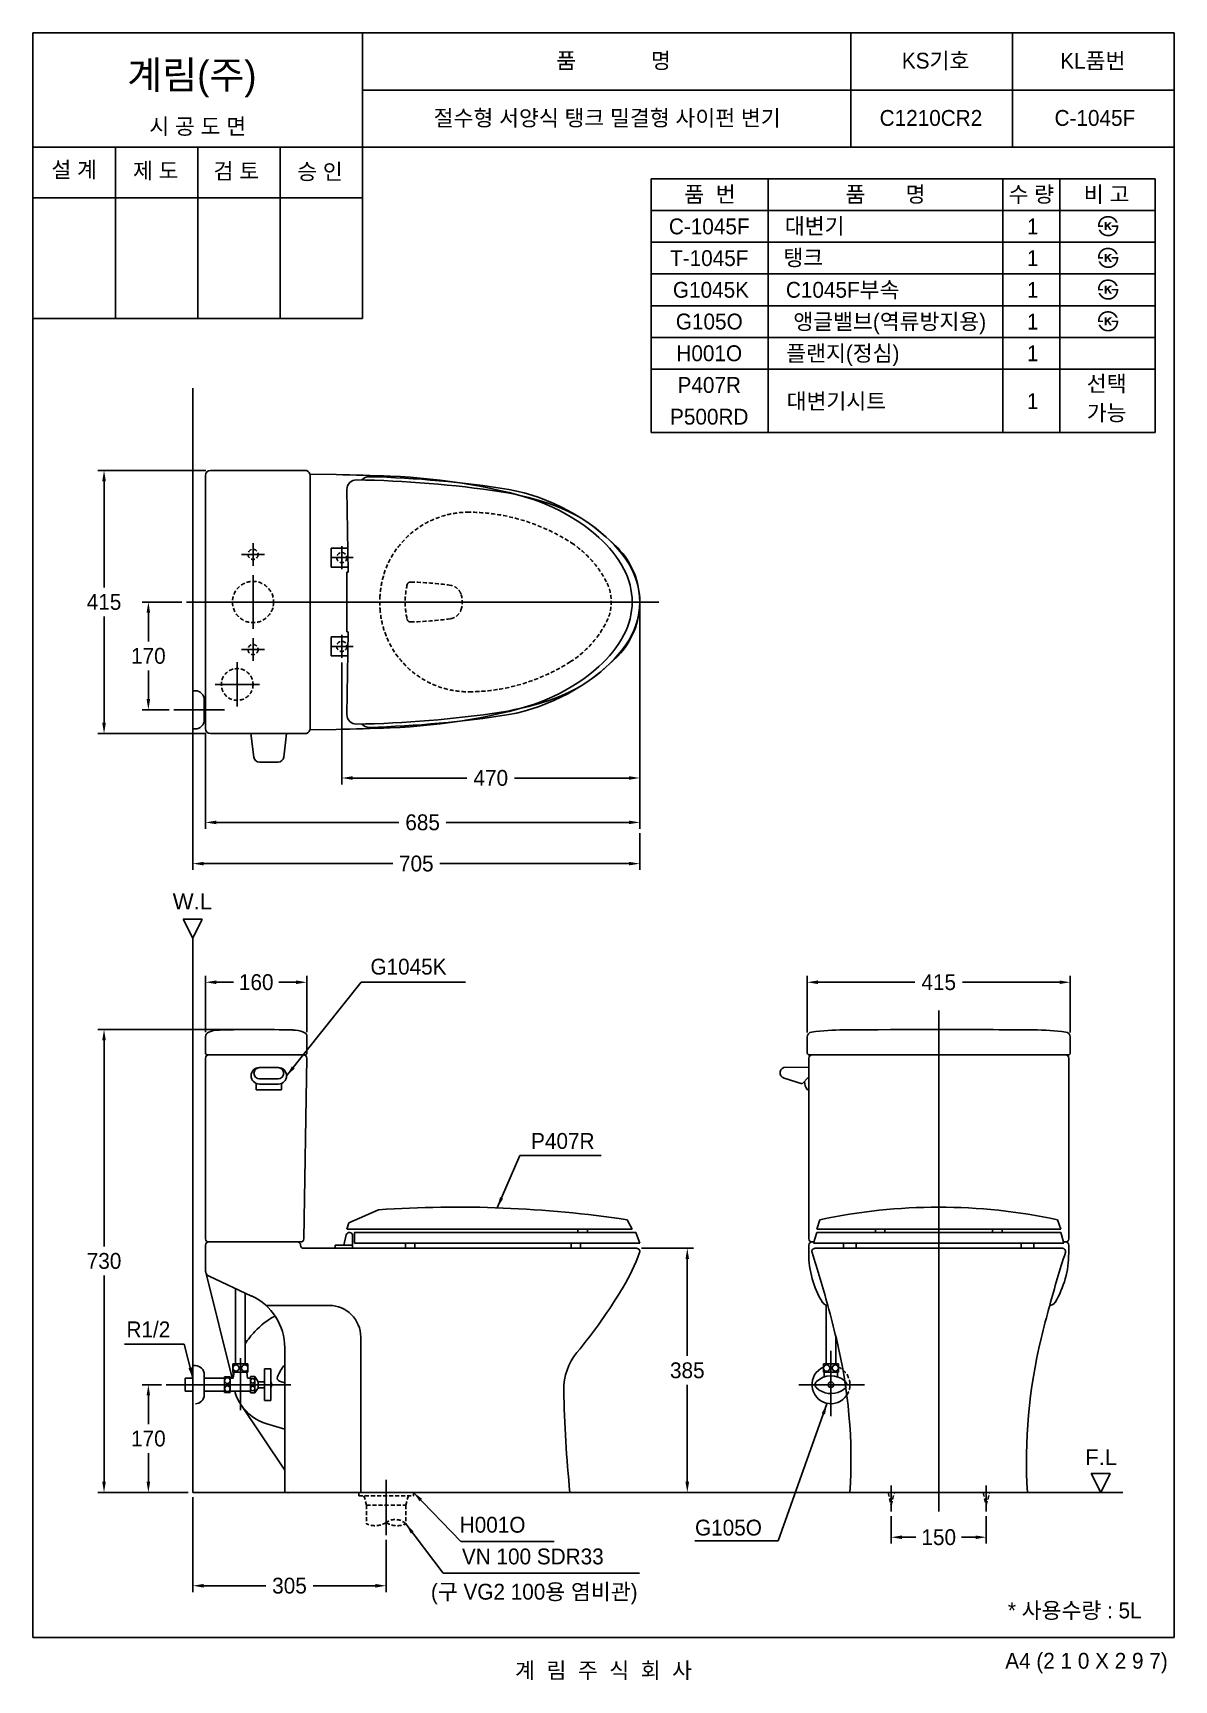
# Model space of a CAD drawing. Header units: millimetres. Extents: x 0 to 1800, y -67 to 2530.
import ezdxf
from ezdxf.enums import TextEntityAlignment as Align
from ezdxf.lldxf.tags import DXFTag

# ---------------------------------------------------------------- set-up
doc = ezdxf.new("R2010")
doc.units = ezdxf.units.MM
doc.linetypes.add('DASHED2', pattern=[9.525, 6.35, -3.175])
for name, color, linetype in [('TEXT', 7, 'Continuous'), ('내부선 및 부속', 4, 'Continuous'), ('도각라인', 255, 'Continuous'), ('외형선', 3, 'Continuous'), ('점선', 6, 'DASHED2'), ('중심선', 1, 'DASHED'), ('치수선', 7, 'Continuous')]:
    doc.layers.add(name, color=color, linetype=linetype)
doc.styles.add('____', font='')
doc.styles.add('타이틀', font='H2GTRM.TTF', dxfattribs={"height": 25})
doc.styles.get('____').set_extended_font_data('굴림')
tags = doc.linetypes.add('DASHDOT', pattern=[70, 31, -13, 13, -13]).pattern_tags.tags
tags[10:11] = [DXFTag(74, 4), DXFTag(75, 0), DXFTag(340, '0'), DXFTag(46, 0.0), DXFTag(50, 0.0), DXFTag(44, 0.0), DXFTag(45, 0.0)]
tags[8:9] = [DXFTag(74, 4), DXFTag(75, 0), DXFTag(340, '0'), DXFTag(46, 0.0), DXFTag(50, 0.0), DXFTag(44, 0.0), DXFTag(45, 0.0)]
tags[6:7] = [DXFTag(74, 4), DXFTag(75, 0), DXFTag(340, '0'), DXFTag(46, 0.0), DXFTag(50, 0.0), DXFTag(44, 0.0), DXFTag(45, 0.0)]
tags[4:5] = [DXFTag(74, 4), DXFTag(75, 0), DXFTag(340, '0'), DXFTag(46, 0.0), DXFTag(50, 0.0), DXFTag(44, 0.0), DXFTag(45, 0.0)]
tags = doc.linetypes.add('DASHED', pattern=[25.72, 12.86, -12.86]).pattern_tags.tags
tags[6:7] = [DXFTag(74, 4), DXFTag(75, 0), DXFTag(340, '0'), DXFTag(46, 0.0), DXFTag(50, 0.0), DXFTag(44, 0.0), DXFTag(45, 0.0)]
tags[4:5] = [DXFTag(74, 4), DXFTag(75, 0), DXFTag(340, '0'), DXFTag(46, 0.0), DXFTag(50, 0.0), DXFTag(44, 0.0), DXFTag(45, 0.0)]
doc.dimstyles.new('MSADIM', dxfattribs={"dimtxt": 33, "dimasz": 17, "dimexe": 10, "dimexo": 7.5, "dimgap": 10, "dimtad": 0, "dimtih": 1, "dimtoh": 1, "dimdec": 0, "dimzin": 1, "dimdsep": 46, "dimtxsty": '____', "dimcen": 11.25, "dimadec": 0, "dimazin": 0, "dimtfac": 1, "dimtdec": 0, "dimtix": 1, "dimtmove": 0, "dimatfit": 3, "dimfxl": 1, "dimtolj": 1, "dimtzin": 1, "dimarcsym": 0})

msp = doc.modelspace()

# ---------------------------------------------------------------- texts
at = {"layer": 'TEXT', "style": '타이틀'}
for s, p in [('품             명', (915.7, 2486.4)), ('KS기호', (1423.8, 2486.3)), ('KL품번', (1671.8, 2486.1)), ('시 공 도 면', (259.9, 2382.7)), ('절수형 서양식 탱크 밀결형 사이펀 변기', (905.8, 2396)), ('C1210CR2', (1416.5, 2396)), ('C-1045F', (1675.1, 2396)), ('설 계', (65, 2314.6)), ('제 도', (193.8, 2312.9)), ('검 토', (320.8, 2312.3)), ('승 인', (452.7, 2311.4)), ('품  번', (1067.9, 2275.7)), ('품       명', (1344.8, 2275.7)), ('수 량', (1574.8, 2275.7)), ('비 고', (1693.6, 2275.7)), ('C-1045F', (1066.8, 2225)), ('대변기', (1233.1, 2225.6)), ('1', (1577, 2225)), ('T-1045F', (1066.8, 2175)), ('탱크', (1215.1, 2175.6)), ('1', (1577, 2175)), ('G1045K', (1069.5, 2125)), ('C1045F부속', (1277.3, 2125)), ('1', (1577, 2124.9)), ('G105O', (1066.8, 2075)), ('앵글밸브(역류방지용)', (1351.5, 2075)), ('1', (1577, 2074.9)), ('H001O', (1066.8, 2025)), ('플랜지(정심)', (1277.5, 2025)), ('1', (1577, 2025)), ('P407R', (1066.8, 1975)), ('선택', (1693.7, 1977.1)), ('대변기시트', (1267.3, 1949.4)), ('1', (1577, 1949.5)), ('P500RD', (1066.8, 1925)), ('가능', (1693.7, 1931.1)), ('* 사용수량 : 5L', (1643.3, 42.9)), ('계  림  주  식  회  사', (900, -51.7))]:
    msp.add_text(s, height=25, dxfattribs=at).set_placement(p, align=Align.MIDDLE_CENTER)
msp.add_text('계림(주)', height=44, dxfattribs=at).set_placement((148.7, 2441.8))
msp.add_text('A4 (2 1 0 X 2 9 7)', height=25, dxfattribs=at).set_placement((1790, -36.5), align=Align.MIDDLE_RIGHT)
at = {"layer": 'TEXT', "char_height": 25, "attachment_point": 1, "line_spacing_factor": 0.963855, "style": '타이틀'}
for s, insert, width in [('\\fArial;W.L', (220.5, 1173.3), 248.993), ('\\A1;G1045K', (532.4, 1070.4), 248.993), ('\\A1;P407R', (785.8, 795.6), 248.993), ('\\A1;R1/2', (147.6, 498.5), 361.787), ('\\fArial;F.L', (1659.8, 297), 248.993), ('\\A1; H001O', (664.2, 190.5), 248.993), ('\\A1; G105O', (1035.3, 186), 248.993), ('\\A1;VN 100 SDR33', (676.7, 140.5), 379.657), ('\\A1;(구 VG2 100{\\fGulim|b0|i0|c129|p50;용 염비관)}', (627.8, 84.9), 379.657)]:
    msp.add_mtext(s, dxfattribs=dict(at, insert=insert, width=width))

# ---------------------------------------------------------------- blocks, each defined once
blk = doc.blocks.new('*D10')
at = {"layer": '치수선', "color": 0, "linetype": 'Continuous', "lineweight": -2, "transparency": 16777216}
for p, q in [((272.7, 1840.3), (102.2, 1840.3)), ((112.2, 1823.3), (112.2, 1655.7)), ((112.2, 1442.3), (112.2, 1610)), ((272.7, 1425.3), (102.2, 1425.3))]:
    blk.add_line(p, q, dxfattribs=at)
at = {"layer": '치수선', "color": 0, "linetype": 'Continuous', "transparency": 16777216}
for points in [[(109.3, 1823.3), (115, 1823.3), (112.2, 1840.3)], [(109.3, 1442.3), (115, 1442.3), (112.2, 1425.3)]]:
    blk.add_solid(points, dxfattribs=at)
at = {"layer": '치수선', "color": 0, "linetype": 'Continuous', "transparency": 16777216, "insert": (112.2, 1632.8), "char_height": 25, "attachment_point": 5, "style": '____'}
blk.add_mtext('\\A1;415', dxfattribs=at)
blk = doc.blocks.new('*D11')
at = {"layer": '치수선', "color": 0, "linetype": 'Continuous', "lineweight": -2, "transparency": 16777216}
for p, q in [((957.2, 1625.3), (957.2, 1345.3)), ((487.2, 1537.3), (487.2, 1345.3)), ((504.2, 1355.3), (684.5, 1355.3)), ((940.2, 1355.3), (759.8, 1355.3))]:
    blk.add_line(p, q, dxfattribs=at)
at = {"layer": '치수선', "color": 0, "linetype": 'Continuous', "transparency": 16777216}
for points in [[(504.2, 1358.1), (504.2, 1352.5), (487.2, 1355.3)], [(940.2, 1358.1), (940.2, 1352.5), (957.2, 1355.3)]]:
    blk.add_solid(points, dxfattribs=at)
at = {"layer": '치수선', "color": 0, "linetype": 'Continuous', "transparency": 16777216, "insert": (722.2, 1355.3), "char_height": 25, "attachment_point": 5, "style": '____'}
blk.add_mtext('\\A1;470', dxfattribs=at)
blk = doc.blocks.new('*D12')
at = {"layer": '치수선', "color": 0, "linetype": 'Continuous', "lineweight": -2, "transparency": 16777216}
for p, q in [((957.2, 1625.3), (957.2, 1275.3)), ((272.2, 1425.8), (272.2, 1275.3)), ((289.2, 1285.3), (577.4, 1285.3)), ((940.2, 1285.3), (652, 1285.3))]:
    blk.add_line(p, q, dxfattribs=at)
at = {"layer": '치수선', "color": 0, "linetype": 'Continuous', "transparency": 16777216}
for points in [[(289.2, 1288.1), (289.2, 1282.5), (272.2, 1285.3)], [(940.2, 1288.1), (940.2, 1282.5), (957.2, 1285.3)]]:
    blk.add_solid(points, dxfattribs=at)
at = {"layer": '치수선', "color": 0, "linetype": 'Continuous', "transparency": 16777216, "insert": (614.7, 1285.3), "char_height": 25, "attachment_point": 5, "style": '____'}
blk.add_mtext('\\A1;685', dxfattribs=at)
blk = doc.blocks.new('*D13')
at = {"layer": '치수선', "color": 0, "linetype": 'Continuous', "lineweight": -2, "transparency": 16777216}
for p, q in [((1221.3, 954.3), (1221.3, 1043.3)), ((1636.3, 954.3), (1636.3, 1043.3)), ((1238.3, 1033.3), (1391.1, 1033.3)), ((1619.3, 1033.3), (1466.5, 1033.3))]:
    blk.add_line(p, q, dxfattribs=at)
at = {"layer": '치수선', "color": 0, "linetype": 'Continuous', "transparency": 16777216}
for points in [[(1238.3, 1036.1), (1238.3, 1030.5), (1221.3, 1033.3)], [(1619.3, 1036.1), (1619.3, 1030.5), (1636.3, 1033.3)]]:
    blk.add_solid(points, dxfattribs=at)
at = {"layer": '치수선', "color": 0, "linetype": 'Continuous', "transparency": 16777216, "insert": (1428.8, 1033.3), "char_height": 25, "attachment_point": 5, "style": '____'}
blk.add_mtext('\\A1;415', dxfattribs=at)
blk = doc.blocks.new('*D9')
at = {"layer": '치수선', "color": 0, "linetype": 'Continuous', "lineweight": -2, "transparency": 16777216}
for p, q in [((202.7, 398.8), (172.1, 398.8)), ((182.1, 381.8), (182.1, 336.6)), ((182.1, 245.8), (182.1, 290.9)), ((244.7, 228.8), (172.1, 228.8))]:
    blk.add_line(p, q, dxfattribs=at)
at = {"layer": '치수선', "color": 0, "linetype": 'Continuous', "transparency": 16777216}
for points in [[(179.3, 381.8), (184.9, 381.8), (182.1, 398.8)], [(179.3, 245.8), (184.9, 245.8), (182.1, 228.8)]]:
    blk.add_solid(points, dxfattribs=at)
at = {"layer": '치수선', "color": 0, "linetype": 'Continuous', "transparency": 16777216, "insert": (182.1, 313.8), "char_height": 25, "attachment_point": 5, "style": '____'}
blk.add_mtext('\\A1;170', dxfattribs=at)
blk = doc.blocks.new('*D2')
at = {"layer": '치수선', "color": 0, "linetype": 'Continuous', "lineweight": -2, "transparency": 16777216}
for p, q in [((1353.8, 191.3), (1353.8, 148.3)), ((1503.8, 191.3), (1503.8, 148.3)), ((1370.8, 158.3), (1392.9, 158.3)), ((1486.8, 158.3), (1464.7, 158.3))]:
    blk.add_line(p, q, dxfattribs=at)
at = {"layer": '치수선', "color": 0, "linetype": 'Continuous', "transparency": 16777216}
for points in [[(1370.8, 161.1), (1370.8, 155.4), (1353.8, 158.3)], [(1486.8, 161.1), (1486.8, 155.4), (1503.8, 158.3)]]:
    blk.add_solid(points, dxfattribs=at)
at = {"layer": '치수선', "color": 0, "linetype": 'Continuous', "transparency": 16777216, "insert": (1428.8, 158.3), "char_height": 25, "attachment_point": 5, "style": '____'}
blk.add_mtext('\\A1;150', dxfattribs=at)
blk = doc.blocks.new('*D3')
at = {"layer": '치수선', "color": 0, "linetype": 'Continuous', "lineweight": -2, "transparency": 16777216}
for p, q in [((252.2, 221.3), (252.2, 71.8)), ((557.2, 154.1), (557.2, 71.8)), ((269.2, 81.8), (367.3, 81.8)), ((540.2, 81.8), (442, 81.8))]:
    blk.add_line(p, q, dxfattribs=at)
at = {"layer": '치수선', "color": 0, "linetype": 'Continuous', "transparency": 16777216}
for points in [[(269.2, 84.6), (269.2, 78.9), (252.2, 81.8)], [(540.2, 84.6), (540.2, 78.9), (557.2, 81.8)]]:
    blk.add_solid(points, dxfattribs=at)
at = {"layer": '치수선', "color": 0, "linetype": 'Continuous', "transparency": 16777216, "insert": (404.7, 81.8), "char_height": 25, "attachment_point": 5, "style": '____'}
blk.add_mtext('\\A1;305', dxfattribs=at)
blk = doc.blocks.new('*D4')
at = {"layer": '치수선', "color": 0, "linetype": 'Continuous', "lineweight": -2, "transparency": 16777216}
for p, q in [((234.7, 1632.8), (172.1, 1632.8)), ((182.1, 1615.8), (182.1, 1570.7)), ((182.1, 1479.8), (182.1, 1525)), ((214.7, 1462.8), (172.1, 1462.8))]:
    blk.add_line(p, q, dxfattribs=at)
at = {"layer": '치수선', "color": 0, "linetype": 'Continuous', "transparency": 16777216}
for points in [[(179.3, 1615.8), (184.9, 1615.8), (182.1, 1632.8)], [(179.3, 1479.8), (184.9, 1479.8), (182.1, 1462.8)]]:
    blk.add_solid(points, dxfattribs=at)
at = {"layer": '치수선', "color": 0, "linetype": 'Continuous', "transparency": 16777216, "insert": (182.1, 1547.8), "char_height": 25, "attachment_point": 5, "style": '____'}
blk.add_mtext('\\A1;170', dxfattribs=at)
blk = doc.blocks.new('*D5')
at = {"layer": '치수선', "color": 0, "linetype": 'Continuous', "lineweight": -2, "transparency": 16777216}
for p, q in [((344.7, 958.8), (102.2, 958.8)), ((112.2, 941.8), (112.2, 616.6)), ((112.2, 245.8), (112.2, 570.9)), ((244.7, 228.8), (102.2, 228.8))]:
    blk.add_line(p, q, dxfattribs=at)
at = {"layer": '치수선', "color": 0, "linetype": 'Continuous', "transparency": 16777216}
for points in [[(109.3, 941.8), (115, 941.8), (112.2, 958.8)], [(109.3, 245.8), (115, 245.8), (112.2, 228.8)]]:
    blk.add_solid(points, dxfattribs=at)
at = {"layer": '치수선', "color": 0, "linetype": 'Continuous', "transparency": 16777216, "insert": (112.2, 593.8), "char_height": 25, "attachment_point": 5, "style": '____'}
blk.add_mtext('\\A1;730', dxfattribs=at)
blk = doc.blocks.new('*D6')
at = {"layer": '치수선', "color": 0, "linetype": 'Continuous', "lineweight": -2, "transparency": 16777216}
for p, q in [((957.2, 1268.2), (957.2, 1210.3)), ((252.2, 1236.4), (252.2, 1210.3)), ((269.2, 1220.3), (567.5, 1220.3)), ((940.2, 1220.3), (641.8, 1220.3))]:
    blk.add_line(p, q, dxfattribs=at)
at = {"layer": '치수선', "color": 0, "linetype": 'Continuous', "transparency": 16777216}
for points in [[(269.2, 1223.1), (269.2, 1217.5), (252.2, 1220.3)], [(940.2, 1223.1), (940.2, 1217.5), (957.2, 1220.3)]]:
    blk.add_solid(points, dxfattribs=at)
at = {"layer": '치수선', "color": 0, "linetype": 'Continuous', "transparency": 16777216, "insert": (604.7, 1220.3), "char_height": 25, "attachment_point": 5, "style": '____'}
blk.add_mtext('\\A1;705', dxfattribs=at)
blk = doc.blocks.new('*D7')
at = {"layer": '치수선', "color": 0, "linetype": 'Continuous', "lineweight": -2, "transparency": 16777216}
for p, q in [((959.7, 613.8), (1042.2, 613.8)), ((1032.2, 596.8), (1032.2, 444.1)), ((1032.2, 245.8), (1032.2, 398.4)), ((854.7, 228.8), (1042.2, 228.8))]:
    blk.add_line(p, q, dxfattribs=at)
at = {"layer": '치수선', "color": 0, "linetype": 'Continuous', "transparency": 16777216}
for points in [[(1029.3, 596.8), (1035, 596.8), (1032.2, 613.8)], [(1029.3, 245.8), (1035, 245.8), (1032.2, 228.8)]]:
    blk.add_solid(points, dxfattribs=at)
at = {"layer": '치수선', "color": 0, "linetype": 'Continuous', "transparency": 16777216, "insert": (1032.2, 421.3), "char_height": 25, "attachment_point": 5, "style": '____'}
blk.add_mtext('\\A1;385', dxfattribs=at)
blk = doc.blocks.new('*D8')
at = {"layer": '치수선', "color": 0, "linetype": 'Continuous', "lineweight": -2, "transparency": 16777216}
for p, q in [((272.2, 954.8), (272.2, 1043.3)), ((432.2, 954.8), (432.2, 1043.3)), ((289.2, 1033.3), (316.2, 1033.3)), ((415.2, 1033.3), (388.1, 1033.3))]:
    blk.add_line(p, q, dxfattribs=at)
at = {"layer": '치수선', "color": 0, "linetype": 'Continuous', "transparency": 16777216}
for points in [[(289.2, 1036.1), (289.2, 1030.5), (272.2, 1033.3)], [(415.2, 1036.1), (415.2, 1030.5), (432.2, 1033.3)]]:
    blk.add_solid(points, dxfattribs=at)
at = {"layer": '치수선', "color": 0, "linetype": 'Continuous', "transparency": 16777216, "insert": (352.2, 1033.3), "char_height": 25, "attachment_point": 5, "style": '____'}
blk.add_mtext('\\A1;160', dxfattribs=at)

# ---------------------------------------------------------------- dimensions: what is measured, and where the dimension line sits
at = {"layer": '치수선', "linetype": 'Continuous'}
for base, p1, p2, picture, middle in [((112.2, 1840.3), (280.2, 1425.3), (280.2, 1840.3), '*D10', (112.2, 1632.8)), ((112.2, 958.8), (252.2, 228.8), (352.2, 958.8), '*D5', (112.2, 593.8)), ((1032.2, 228.8), (952.2, 613.8), (847.2, 228.8), '*D7', (1032.2, 421.3)), ((182.1, 228.8), (210.2, 398.8), (252.2, 228.8), '*D9', (182.1, 313.8))]:
    dim = msp.add_linear_dim(base=base, p1=p1, p2=p2, angle=90, dimstyle='MSADIM', override={"dimtxt": 25}, dxfattribs=at)
    dim.commit()
    dim.dimension.update_dxf_attribs({"geometry": picture, "text_midpoint": middle})
dim = msp.add_linear_dim(base=(182.1, 1462.8), p1=(242.2, 1632.8), p2=(222.2, 1462.8), angle=90, dimstyle='MSADIM', override={"dimtxt": 25}, dxfattribs=at)
dim.commit()
dim.dimension.update_dxf_attribs({"geometry": '*D4', "text_midpoint": (182.1, 1547.8), "dimtype": 160})
for base, p1, p2, picture, middle in [((272.2, 1285.3), (957.2, 1632.8), (272.2, 1433.3), '*D12', (614.7, 1285.3)), ((487.2, 1355.3), (957.2, 1632.8), (487.2, 1544.8), '*D11', (722.2, 1355.3)), ((252.2, 1220.3), (957.2, 1275.7), (252.2, 1243.9), '*D6', (604.7, 1220.3)), ((432.2, 1033.3), (272.2, 947.3), (432.2, 947.3), '*D8', (352.2, 1033.3)), ((1636.3, 1033.3), (1221.3, 946.8), (1636.3, 946.8), '*D13', (1428.8, 1033.3)), ((1503.8, 158.3), (1353.8, 198.8), (1503.8, 198.8), '*D2', (1428.8, 158.3))]:
    dim = msp.add_linear_dim(base=base, p1=p1, p2=p2, dimstyle='MSADIM', override={"dimtxt": 25}, dxfattribs=at)
    dim.commit()
    dim.dimension.update_dxf_attribs({"geometry": picture, "text_midpoint": middle})
dim = msp.add_linear_dim(base=(557.2, 81.8), p1=(252.2, 228.8), p2=(557.2, 161.6), dimstyle='MSADIM', override={"dimtxt": 25}, dxfattribs=at)
dim.commit()
dim.dimension.update_dxf_attribs({"geometry": '*D3', "text_midpoint": (404.7, 81.8), "dimtype": 160})

# ---------------------------------------------------------------- hatches: boundary and pattern name
at = {"layer": 'TEXT'}
for points in [[(1679.9, 2224.2), (1679.8, 2224.6), (1679.8, 2225), (1679.8, 2225.4), (1679.8, 2225.8), (1679.8, 2226.2), (1679.9, 2226.6), (1679.9, 2227), (1679.9, 2227.4), (1680, 2227.8), (1680, 2228.2), (1680.1, 2228.6), (1680.2, 2229), (1680.3, 2229.4), (1680.4, 2229.8), (1680.5, 2230.1), (1680.6, 2230.5), (1680.7, 2230.9), (1680.8, 2231.3), (1681, 2231.7), (1681.1, 2232), (1681.3, 2232.4), (1681.4, 2232.7), (1681.6, 2233.1), (1681.8, 2233.4), (1682, 2233.8), (1682.1, 2234.1), (1682.4, 2234.4), (1682.6, 2234.8), (1682.8, 2235.1), (1683, 2235.4), (1683.2, 2235.7), (1683.8, 2236.3), (1684, 2236.6), (1684.3, 2236.9), (1684.6, 2237.2), (1684.9, 2237.5), (1685.2, 2237.8), (1685.5, 2238), (1685.8, 2238.3), (1686.1, 2238.5), (1686.4, 2238.7), (1686.8, 2239), (1687.1, 2239.2), (1687.4, 2239.4), (1687.8, 2239.6), (1688.2, 2239.8), (1688.5, 2239.9), (1688.9, 2240.1), (1689.3, 2240.3), (1689.7, 2240.5), (1690.2, 2240.6), (1690.6, 2240.7), (1691, 2240.9), (1691.5, 2241), (1691.9, 2241.1), (1692.4, 2241.2), (1692.8, 2241.2), (1693.3, 2241.3), (1693.8, 2241.4), (1694.2, 2241.4), (1694.7, 2241.4), (1695.2, 2241.5), (1695.7, 2241.5), (1696.5, 2241.5), (1696.8, 2241.4), (1697.2, 2241.4), (1697.6, 2241.4), (1697.9, 2241.3), (1698.3, 2241.3), (1698.6, 2241.2), (1699, 2241.2), (1699.3, 2241.1), (1699.7, 2241), (1700, 2241), (1700.4, 2240.9), (1700.7, 2240.8), (1701, 2240.7), (1701.4, 2240.6), (1701.7, 2240.5), (1702, 2240.4), (1702.3, 2240.2), (1702.6, 2240.1), (1702.9, 2240), (1703.2, 2239.8), (1703.5, 2239.7), (1703.8, 2239.5), (1704.1, 2239.4), (1704.4, 2239.2), (1704.7, 2239), (1705, 2238.9), (1705.2, 2238.7), (1705.5, 2238.5), (1705.8, 2238.3), (1706.1, 2238.1), (1706.5, 2237.7), (1706.9, 2237.4), (1707.3, 2237), (1707.7, 2236.6), (1708, 2236.2), (1708.4, 2235.8), (1708.7, 2235.4), (1709.1, 2234.9), (1709.4, 2234.5), (1709.7, 2234), (1710, 2233.5), (1710.3, 2233), (1710.5, 2232.5), (1710.8, 2232), (1711, 2231.5), (1711.3, 2230.9), (1711.3, 2230.9), (1708.2, 2230.9), (1708.2, 2230.9), (1708.1, 2231.1), (1708, 2231.3), (1708, 2231.4), (1707.9, 2231.6), (1707.8, 2231.8), (1707.7, 2232), (1707.7, 2232.1), (1707.6, 2232.3), (1707.5, 2232.5), (1707.4, 2232.6), (1707.3, 2232.8), (1707.2, 2233), (1707.1, 2233.1), (1707, 2233.3), (1706.9, 2233.5), (1706.7, 2233.6), (1706.6, 2233.8), (1706.5, 2233.9), (1706.2, 2234.3), (1705.9, 2234.6), (1705.6, 2234.9), (1705.3, 2235.2), (1705, 2235.5), (1704.7, 2235.8), (1704.3, 2236.1), (1704.1, 2236.3), (1703.8, 2236.4), (1703.6, 2236.6), (1703.4, 2236.8), (1703.1, 2236.9), (1702.9, 2237.1), (1702.6, 2237.2), (1702.4, 2237.4), (1702.2, 2237.5), (1701.9, 2237.6), (1701.7, 2237.7), (1701.4, 2237.8), (1701.2, 2238), (1700.9, 2238.1), (1700.6, 2238.2), (1700.4, 2238.3), (1700.1, 2238.3), (1699.9, 2238.4), (1699.6, 2238.5), (1699.3, 2238.6), (1699.1, 2238.6), (1698.8, 2238.7), (1698.5, 2238.7), (1698.2, 2238.8), (1698, 2238.8), (1697.7, 2238.9), (1697.4, 2238.9), (1697.1, 2238.9), (1696.8, 2239), (1696.5, 2239), (1696.3, 2239), (1696, 2239), (1695.6, 2239), (1695.3, 2239), (1694.9, 2238.9), (1694.6, 2238.9), (1694.3, 2238.9), (1693.9, 2238.9), (1693.6, 2238.8), (1693.3, 2238.8), (1693, 2238.7), (1692.7, 2238.7), (1692.3, 2238.6), (1692, 2238.5), (1691.7, 2238.4), (1691.4, 2238.3), (1691.1, 2238.2), (1690.9, 2238.1), (1690.6, 2238), (1690.3, 2237.9), (1690, 2237.8), (1689.7, 2237.7), (1689.4, 2237.5), (1689.2, 2237.4), (1688.9, 2237.3), (1688.7, 2237.1), (1688.4, 2236.9), (1688.1, 2236.8), (1687.9, 2236.6), (1687.6, 2236.4), (1687.4, 2236.2), (1687.2, 2236), (1686.9, 2235.8), (1686.7, 2235.6), (1686.5, 2235.4), (1686.2, 2235.2), (1686, 2235), (1685.8, 2234.7), (1685.6, 2234.5), (1685.4, 2234.3), (1685.2, 2234), (1685, 2233.8), (1684.8, 2233.5), (1684.7, 2233.3), (1684.5, 2233), (1684.3, 2232.7), (1684.2, 2232.5), (1684, 2232.2), (1683.9, 2231.9), (1683.8, 2231.6), (1683.7, 2231.3), (1683.5, 2231.1), (1683.4, 2230.8), (1683.3, 2230.5), (1683.2, 2230.2), (1683.1, 2229.8), (1683, 2229.5), (1683, 2229.2), (1682.9, 2228.9), (1682.8, 2228.6), (1682.8, 2228.2), (1682.7, 2227.9), (1682.7, 2227.6), (1682.7, 2227.2), (1682.6, 2226.9), (1682.6, 2226.5), (1682.6, 2226.5), (1687.8, 2226.5), (1687.8, 2226.5), (1687.8, 2226.5), (1687.8, 2224.2), (1687.8, 2224.2), (1687.8, 2224.2), (1679.9, 2224.2)], [(1712, 2226.5), (1712, 2226.1), (1712, 2225.6), (1712, 2225.2), (1712, 2224.8), (1711.9, 2224.3), (1711.9, 2223.9), (1711.9, 2223.5), (1711.8, 2223.1), (1711.7, 2222.7), (1711.6, 2222.2), (1711.6, 2221.8), (1711.5, 2221.4), (1711.3, 2221), (1711.2, 2220.6), (1711.1, 2220.2), (1711, 2219.8), (1710.8, 2219.4), (1710.7, 2219), (1710.5, 2218.7), (1710.4, 2218.3), (1710.2, 2217.9), (1710, 2217.6), (1709.8, 2217.2), (1709.6, 2216.9), (1709.4, 2216.5), (1709.2, 2216.2), (1709, 2215.9), (1708.8, 2215.5), (1708.5, 2215.2), (1708.3, 2214.9), (1708, 2214.6), (1707.8, 2214.3), (1707.5, 2214), (1707.2, 2213.7), (1707, 2213.5), (1706.7, 2213.2), (1706.4, 2212.9), (1706.1, 2212.7), (1705.8, 2212.4), (1705.5, 2212.2), (1705.2, 2212), (1704.8, 2211.8), (1704.5, 2211.6), (1704.2, 2211.4), (1703.8, 2211.2), (1703.5, 2211), (1703.1, 2210.8), (1702.8, 2210.7), (1702.4, 2210.5), (1702.1, 2210.3), (1701.7, 2210.2), (1701.3, 2210.1), (1700.9, 2209.9), (1700.5, 2209.8), (1700.2, 2209.7), (1699.8, 2209.6), (1699.4, 2209.6), (1699, 2209.5), (1698.6, 2209.4), (1698.2, 2209.4), (1697.8, 2209.4), (1697.4, 2209.3), (1697, 2209.3), (1696.6, 2209.3), (1695.9, 2209.3), (1695.3, 2209.3), (1694.6, 2209.4), (1694, 2209.5), (1693.3, 2209.5), (1693, 2209.6), (1692.7, 2209.7), (1692.4, 2209.7), (1692.1, 2209.8), (1691.8, 2209.9), (1691.5, 2209.9), (1691.2, 2210), (1691, 2210.1), (1690.7, 2210.2), (1690.4, 2210.3), (1690.1, 2210.4), (1689.8, 2210.5), (1689.5, 2210.6), (1689.3, 2210.7), (1689, 2210.9), (1688.7, 2211), (1688.5, 2211.1), (1688.2, 2211.3), (1687.9, 2211.4), (1687.7, 2211.6), (1687.4, 2211.7), (1686.9, 2212), (1686.6, 2212.2), (1686.4, 2212.4), (1686.1, 2212.6), (1685.9, 2212.8), (1685.6, 2213), (1685.4, 2213.2), (1685.1, 2213.4), (1684.9, 2213.6), (1684.7, 2213.8), (1684.5, 2214.1), (1684.2, 2214.3), (1684, 2214.5), (1683.8, 2214.8), (1683.6, 2215), (1683.4, 2215.2), (1683.2, 2215.5), (1683, 2215.8), (1682.8, 2216), (1682.6, 2216.3), (1682.5, 2216.6), (1682.3, 2216.8), (1682.1, 2217.1), (1681.9, 2217.4), (1681.8, 2217.7), (1681.6, 2218), (1681.5, 2218.3), (1681.3, 2218.6), (1681, 2219.2), (1680.8, 2219.9), (1680.8, 2219.9), (1683.7, 2219.9), (1683.7, 2219.9), (1683.9, 2219.4), (1684.2, 2219), (1684.4, 2218.6), (1684.6, 2218.2), (1684.9, 2217.9), (1685.1, 2217.5), (1685.4, 2217.1), (1685.7, 2216.8), (1685.9, 2216.5), (1686.2, 2216.1), (1686.5, 2215.8), (1686.8, 2215.5), (1687.1, 2215.2), (1687.4, 2215), (1687.7, 2214.7), (1688, 2214.5), (1688.2, 2214.3), (1688.4, 2214.1), (1688.7, 2214), (1688.9, 2213.8), (1689.1, 2213.7), (1689.4, 2213.5), (1689.6, 2213.4), (1689.9, 2213.2), (1690.1, 2213.1), (1690.4, 2213), (1690.6, 2212.9), (1690.9, 2212.8), (1691.1, 2212.7), (1691.4, 2212.6), (1691.7, 2212.5), (1691.9, 2212.4), (1692.2, 2212.3), (1692.5, 2212.3), (1692.7, 2212.2), (1693, 2212.1), (1693.3, 2212.1), (1693.6, 2212), (1693.9, 2212), (1694.2, 2212), (1694.5, 2211.9), (1694.8, 2211.9), (1695.1, 2211.9), (1695.4, 2211.9), (1695.7, 2211.9), (1696, 2211.9), (1696.3, 2211.9), (1697.1, 2211.9), (1697.4, 2211.9), (1697.7, 2212), (1698, 2212), (1698.2, 2212), (1698.5, 2212), (1698.7, 2212.1), (1699, 2212.1), (1699.3, 2212.2), (1699.5, 2212.2), (1699.8, 2212.3), (1700, 2212.4), (1700.3, 2212.5), (1700.5, 2212.5), (1700.8, 2212.6), (1701, 2212.7), (1701.3, 2212.8), (1701.5, 2212.9), (1701.8, 2213), (1702, 2213.1), (1702.3, 2213.3), (1702.5, 2213.4), (1702.7, 2213.5), (1703, 2213.7), (1703.2, 2213.8), (1703.4, 2213.9), (1703.7, 2214.1), (1703.9, 2214.3), (1704.1, 2214.4), (1704.3, 2214.6), (1704.6, 2214.8), (1704.8, 2215), (1705.1, 2215.2), (1705.3, 2215.4), (1705.6, 2215.7), (1705.8, 2215.9), (1706, 2216.1), (1706.2, 2216.4), (1706.4, 2216.6), (1706.6, 2216.9), (1706.8, 2217.1), (1707, 2217.4), (1707.2, 2217.7), (1707.3, 2218), (1707.5, 2218.2), (1707.7, 2218.5), (1707.8, 2218.8), (1708, 2219.1), (1708.1, 2219.4), (1708.2, 2219.7), (1708.3, 2220), (1708.4, 2220.4), (1708.6, 2220.7), (1708.7, 2221), (1708.7, 2221.3), (1708.8, 2221.7), (1708.9, 2222), (1709, 2222.4), (1709, 2222.7), (1709.1, 2223.1), (1709.1, 2223.4), (1709.2, 2223.8), (1709.2, 2224.2), (1709.2, 2224.2), (1701.8, 2224.2), (1701.8, 2224.2), (1701.8, 2224.2), (1701.8, 2226.5), (1701.8, 2226.5), (1701.8, 2226.5), (1712, 2226.5)], [(1693.6, 2227.2), (1698.4, 2231.6), (1702.3, 2231.6), (1696.9, 2226.6), (1701.9, 2219.1), (1698.6, 2219.1), (1695, 2224.8), (1693.6, 2223.6), (1693.6, 2219.1), (1690.7, 2219.1), (1690.7, 2231.7), (1693.6, 2231.7)], [(1679.9, 2174.2), (1679.8, 2174.6), (1679.8, 2175), (1679.8, 2175.4), (1679.8, 2175.8), (1679.8, 2176.2), (1679.9, 2176.6), (1679.9, 2177), (1679.9, 2177.4), (1680, 2177.8), (1680, 2178.2), (1680.1, 2178.6), (1680.2, 2179), (1680.3, 2179.4), (1680.4, 2179.8), (1680.5, 2180.1), (1680.6, 2180.5), (1680.7, 2180.9), (1680.8, 2181.3), (1681, 2181.7), (1681.1, 2182), (1681.3, 2182.4), (1681.4, 2182.7), (1681.6, 2183.1), (1681.8, 2183.4), (1682, 2183.8), (1682.1, 2184.1), (1682.4, 2184.4), (1682.6, 2184.8), (1682.8, 2185.1), (1683, 2185.4), (1683.2, 2185.7), (1683.8, 2186.3), (1684, 2186.6), (1684.3, 2186.9), (1684.6, 2187.2), (1684.9, 2187.5), (1685.2, 2187.8), (1685.5, 2188), (1685.8, 2188.3), (1686.1, 2188.5), (1686.4, 2188.7), (1686.8, 2189), (1687.1, 2189.2), (1687.4, 2189.4), (1687.8, 2189.6), (1688.2, 2189.8), (1688.5, 2189.9), (1688.9, 2190.1), (1689.3, 2190.3), (1689.7, 2190.5), (1690.2, 2190.6), (1690.6, 2190.7), (1691, 2190.9), (1691.5, 2191), (1691.9, 2191.1), (1692.4, 2191.2), (1692.8, 2191.2), (1693.3, 2191.3), (1693.8, 2191.4), (1694.2, 2191.4), (1694.7, 2191.4), (1695.2, 2191.5), (1695.7, 2191.5), (1696.5, 2191.5), (1696.8, 2191.4), (1697.2, 2191.4), (1697.6, 2191.4), (1697.9, 2191.3), (1698.3, 2191.3), (1698.6, 2191.2), (1699, 2191.2), (1699.3, 2191.1), (1699.7, 2191), (1700, 2191), (1700.4, 2190.9), (1700.7, 2190.8), (1701, 2190.7), (1701.4, 2190.6), (1701.7, 2190.5), (1702, 2190.4), (1702.3, 2190.2), (1702.6, 2190.1), (1702.9, 2190), (1703.2, 2189.8), (1703.5, 2189.7), (1703.8, 2189.5), (1704.1, 2189.4), (1704.4, 2189.2), (1704.7, 2189), (1705, 2188.9), (1705.2, 2188.7), (1705.5, 2188.5), (1705.8, 2188.3), (1706.1, 2188.1), (1706.5, 2187.7), (1706.9, 2187.4), (1707.3, 2187), (1707.7, 2186.6), (1708, 2186.2), (1708.4, 2185.8), (1708.7, 2185.4), (1709.1, 2184.9), (1709.4, 2184.5), (1709.7, 2184), (1710, 2183.5), (1710.3, 2183), (1710.5, 2182.5), (1710.8, 2182), (1711, 2181.5), (1711.3, 2180.9), (1711.3, 2180.9), (1708.2, 2180.9), (1708.2, 2180.9), (1708.1, 2181.1), (1708, 2181.3), (1708, 2181.4), (1707.9, 2181.6), (1707.8, 2181.8), (1707.7, 2182), (1707.7, 2182.1), (1707.6, 2182.3), (1707.5, 2182.5), (1707.4, 2182.6), (1707.3, 2182.8), (1707.2, 2183), (1707.1, 2183.1), (1707, 2183.3), (1706.9, 2183.5), (1706.7, 2183.6), (1706.6, 2183.8), (1706.5, 2183.9), (1706.2, 2184.3), (1705.9, 2184.6), (1705.6, 2184.9), (1705.3, 2185.2), (1705, 2185.5), (1704.7, 2185.8), (1704.3, 2186.1), (1704.1, 2186.3), (1703.8, 2186.4), (1703.6, 2186.6), (1703.4, 2186.8), (1703.1, 2186.9), (1702.9, 2187.1), (1702.6, 2187.2), (1702.4, 2187.4), (1702.2, 2187.5), (1701.9, 2187.6), (1701.7, 2187.7), (1701.4, 2187.8), (1701.2, 2188), (1700.9, 2188.1), (1700.6, 2188.2), (1700.4, 2188.3), (1700.1, 2188.3), (1699.9, 2188.4), (1699.6, 2188.5), (1699.3, 2188.6), (1699.1, 2188.6), (1698.8, 2188.7), (1698.5, 2188.7), (1698.2, 2188.8), (1698, 2188.8), (1697.7, 2188.9), (1697.4, 2188.9), (1697.1, 2188.9), (1696.8, 2189), (1696.5, 2189), (1696.3, 2189), (1696, 2189), (1695.6, 2189), (1695.3, 2189), (1694.9, 2188.9), (1694.6, 2188.9), (1694.3, 2188.9), (1693.9, 2188.9), (1693.6, 2188.8), (1693.3, 2188.8), (1693, 2188.7), (1692.7, 2188.7), (1692.3, 2188.6), (1692, 2188.5), (1691.7, 2188.4), (1691.4, 2188.3), (1691.1, 2188.2), (1690.9, 2188.1), (1690.6, 2188), (1690.3, 2187.9), (1690, 2187.8), (1689.7, 2187.7), (1689.4, 2187.5), (1689.2, 2187.4), (1688.9, 2187.3), (1688.7, 2187.1), (1688.4, 2186.9), (1688.1, 2186.8), (1687.9, 2186.6), (1687.6, 2186.4), (1687.4, 2186.2), (1687.2, 2186), (1686.9, 2185.8), (1686.7, 2185.6), (1686.5, 2185.4), (1686.2, 2185.2), (1686, 2185), (1685.8, 2184.7), (1685.6, 2184.5), (1685.4, 2184.3), (1685.2, 2184), (1685, 2183.8), (1684.8, 2183.5), (1684.7, 2183.3), (1684.5, 2183), (1684.3, 2182.7), (1684.2, 2182.5), (1684, 2182.2), (1683.9, 2181.9), (1683.8, 2181.6), (1683.7, 2181.3), (1683.5, 2181.1), (1683.4, 2180.8), (1683.3, 2180.5), (1683.2, 2180.2), (1683.1, 2179.8), (1683, 2179.5), (1683, 2179.2), (1682.9, 2178.9), (1682.8, 2178.6), (1682.8, 2178.2), (1682.7, 2177.9), (1682.7, 2177.6), (1682.7, 2177.2), (1682.6, 2176.9), (1682.6, 2176.5), (1682.6, 2176.5), (1687.8, 2176.5), (1687.8, 2176.5), (1687.8, 2176.5), (1687.8, 2174.2), (1687.8, 2174.2), (1687.8, 2174.2), (1679.9, 2174.2)], [(1693.6, 2177.2), (1698.4, 2181.6), (1702.3, 2181.6), (1696.9, 2176.6), (1701.9, 2169.1), (1698.6, 2169.1), (1695, 2174.8), (1693.6, 2173.6), (1693.6, 2169.1), (1690.7, 2169.1), (1690.7, 2181.7), (1693.6, 2181.7)], [(1712, 2176.5), (1712, 2176.1), (1712, 2175.6), (1712, 2175.2), (1712, 2174.8), (1711.9, 2174.3), (1711.9, 2173.9), (1711.9, 2173.5), (1711.8, 2173.1), (1711.7, 2172.7), (1711.6, 2172.2), (1711.6, 2171.8), (1711.5, 2171.4), (1711.3, 2171), (1711.2, 2170.6), (1711.1, 2170.2), (1711, 2169.8), (1710.8, 2169.4), (1710.7, 2169), (1710.5, 2168.7), (1710.4, 2168.3), (1710.2, 2167.9), (1710, 2167.6), (1709.8, 2167.2), (1709.6, 2166.9), (1709.4, 2166.5), (1709.2, 2166.2), (1709, 2165.9), (1708.8, 2165.5), (1708.5, 2165.2), (1708.3, 2164.9), (1708, 2164.6), (1707.8, 2164.3), (1707.5, 2164), (1707.2, 2163.7), (1707, 2163.5), (1706.7, 2163.2), (1706.4, 2162.9), (1706.1, 2162.7), (1705.8, 2162.4), (1705.5, 2162.2), (1705.2, 2162), (1704.8, 2161.8), (1704.5, 2161.6), (1704.2, 2161.4), (1703.8, 2161.2), (1703.5, 2161), (1703.1, 2160.8), (1702.8, 2160.7), (1702.4, 2160.5), (1702.1, 2160.3), (1701.7, 2160.2), (1701.3, 2160.1), (1700.9, 2159.9), (1700.5, 2159.8), (1700.2, 2159.7), (1699.8, 2159.6), (1699.4, 2159.6), (1699, 2159.5), (1698.6, 2159.4), (1698.2, 2159.4), (1697.8, 2159.4), (1697.4, 2159.3), (1697, 2159.3), (1696.6, 2159.3), (1695.9, 2159.3), (1695.3, 2159.3), (1694.6, 2159.4), (1694, 2159.5), (1693.3, 2159.5), (1693, 2159.6), (1692.7, 2159.7), (1692.4, 2159.7), (1692.1, 2159.8), (1691.8, 2159.9), (1691.5, 2159.9), (1691.2, 2160), (1691, 2160.1), (1690.7, 2160.2), (1690.4, 2160.3), (1690.1, 2160.4), (1689.8, 2160.5), (1689.5, 2160.6), (1689.3, 2160.7), (1689, 2160.9), (1688.7, 2161), (1688.5, 2161.1), (1688.2, 2161.3), (1687.9, 2161.4), (1687.7, 2161.6), (1687.4, 2161.7), (1686.9, 2162), (1686.6, 2162.2), (1686.4, 2162.4), (1686.1, 2162.6), (1685.9, 2162.8), (1685.6, 2163), (1685.4, 2163.2), (1685.1, 2163.4), (1684.9, 2163.6), (1684.7, 2163.8), (1684.5, 2164.1), (1684.2, 2164.3), (1684, 2164.5), (1683.8, 2164.8), (1683.6, 2165), (1683.4, 2165.2), (1683.2, 2165.5), (1683, 2165.8), (1682.8, 2166), (1682.6, 2166.3), (1682.5, 2166.6), (1682.3, 2166.8), (1682.1, 2167.1), (1681.9, 2167.4), (1681.8, 2167.7), (1681.6, 2168), (1681.5, 2168.3), (1681.3, 2168.6), (1681, 2169.2), (1680.8, 2169.9), (1680.8, 2169.9), (1683.7, 2169.9), (1683.7, 2169.9), (1683.9, 2169.4), (1684.2, 2169), (1684.4, 2168.6), (1684.6, 2168.2), (1684.9, 2167.9), (1685.1, 2167.5), (1685.4, 2167.1), (1685.7, 2166.8), (1685.9, 2166.5), (1686.2, 2166.1), (1686.5, 2165.8), (1686.8, 2165.5), (1687.1, 2165.2), (1687.4, 2165), (1687.7, 2164.7), (1688, 2164.5), (1688.2, 2164.3), (1688.4, 2164.1), (1688.7, 2164), (1688.9, 2163.8), (1689.1, 2163.7), (1689.4, 2163.5), (1689.6, 2163.4), (1689.9, 2163.2), (1690.1, 2163.1), (1690.4, 2163), (1690.6, 2162.9), (1690.9, 2162.8), (1691.1, 2162.7), (1691.4, 2162.6), (1691.7, 2162.5), (1691.9, 2162.4), (1692.2, 2162.3), (1692.5, 2162.3), (1692.7, 2162.2), (1693, 2162.1), (1693.3, 2162.1), (1693.6, 2162), (1693.9, 2162), (1694.2, 2162), (1694.5, 2161.9), (1694.8, 2161.9), (1695.1, 2161.9), (1695.4, 2161.9), (1695.7, 2161.9), (1696, 2161.9), (1696.3, 2161.9), (1697.1, 2161.9), (1697.4, 2161.9), (1697.7, 2162), (1698, 2162), (1698.2, 2162), (1698.5, 2162), (1698.7, 2162.1), (1699, 2162.1), (1699.3, 2162.2), (1699.5, 2162.2), (1699.8, 2162.3), (1700, 2162.4), (1700.3, 2162.5), (1700.5, 2162.5), (1700.8, 2162.6), (1701, 2162.7), (1701.3, 2162.8), (1701.5, 2162.9), (1701.8, 2163), (1702, 2163.1), (1702.3, 2163.3), (1702.5, 2163.4), (1702.7, 2163.5), (1703, 2163.7), (1703.2, 2163.8), (1703.4, 2163.9), (1703.7, 2164.1), (1703.9, 2164.3), (1704.1, 2164.4), (1704.3, 2164.6), (1704.6, 2164.8), (1704.8, 2165), (1705.1, 2165.2), (1705.3, 2165.4), (1705.6, 2165.7), (1705.8, 2165.9), (1706, 2166.1), (1706.2, 2166.4), (1706.4, 2166.6), (1706.6, 2166.9), (1706.8, 2167.1), (1707, 2167.4), (1707.2, 2167.7), (1707.3, 2168), (1707.5, 2168.2), (1707.7, 2168.5), (1707.8, 2168.8), (1708, 2169.1), (1708.1, 2169.4), (1708.2, 2169.7), (1708.3, 2170), (1708.4, 2170.4), (1708.6, 2170.7), (1708.7, 2171), (1708.7, 2171.3), (1708.8, 2171.7), (1708.9, 2172), (1709, 2172.4), (1709, 2172.7), (1709.1, 2173.1), (1709.1, 2173.4), (1709.2, 2173.8), (1709.2, 2174.2), (1709.2, 2174.2), (1701.8, 2174.2), (1701.8, 2174.2), (1701.8, 2174.2), (1701.8, 2176.5), (1701.8, 2176.5), (1701.8, 2176.5), (1712, 2176.5)], [(1679.9, 2124.2), (1679.8, 2124.6), (1679.8, 2125), (1679.8, 2125.4), (1679.8, 2125.8), (1679.8, 2126.2), (1679.9, 2126.6), (1679.9, 2127), (1679.9, 2127.4), (1680, 2127.8), (1680, 2128.2), (1680.1, 2128.6), (1680.2, 2129), (1680.3, 2129.4), (1680.4, 2129.8), (1680.5, 2130.1), (1680.6, 2130.5), (1680.7, 2130.9), (1680.8, 2131.3), (1681, 2131.7), (1681.1, 2132), (1681.3, 2132.4), (1681.4, 2132.7), (1681.6, 2133.1), (1681.8, 2133.4), (1682, 2133.8), (1682.1, 2134.1), (1682.4, 2134.4), (1682.6, 2134.8), (1682.8, 2135.1), (1683, 2135.4), (1683.2, 2135.7), (1683.8, 2136.3), (1684, 2136.6), (1684.3, 2136.9), (1684.6, 2137.2), (1684.9, 2137.5), (1685.2, 2137.8), (1685.5, 2138), (1685.8, 2138.3), (1686.1, 2138.5), (1686.4, 2138.7), (1686.8, 2139), (1687.1, 2139.2), (1687.4, 2139.4), (1687.8, 2139.6), (1688.2, 2139.8), (1688.5, 2139.9), (1688.9, 2140.1), (1689.3, 2140.3), (1689.7, 2140.5), (1690.2, 2140.6), (1690.6, 2140.7), (1691, 2140.9), (1691.5, 2141), (1691.9, 2141.1), (1692.4, 2141.2), (1692.8, 2141.2), (1693.3, 2141.3), (1693.8, 2141.4), (1694.2, 2141.4), (1694.7, 2141.4), (1695.2, 2141.5), (1695.7, 2141.5), (1696.5, 2141.5), (1696.8, 2141.4), (1697.2, 2141.4), (1697.6, 2141.4), (1697.9, 2141.3), (1698.3, 2141.3), (1698.6, 2141.2), (1699, 2141.2), (1699.3, 2141.1), (1699.7, 2141), (1700, 2141), (1700.4, 2140.9), (1700.7, 2140.8), (1701, 2140.7), (1701.4, 2140.6), (1701.7, 2140.5), (1702, 2140.4), (1702.3, 2140.2), (1702.6, 2140.1), (1702.9, 2140), (1703.2, 2139.8), (1703.5, 2139.7), (1703.8, 2139.5), (1704.1, 2139.4), (1704.4, 2139.2), (1704.7, 2139), (1705, 2138.9), (1705.2, 2138.7), (1705.5, 2138.5), (1705.8, 2138.3), (1706.1, 2138.1), (1706.5, 2137.7), (1706.9, 2137.4), (1707.3, 2137), (1707.7, 2136.6), (1708, 2136.2), (1708.4, 2135.8), (1708.7, 2135.4), (1709.1, 2134.9), (1709.4, 2134.5), (1709.7, 2134), (1710, 2133.5), (1710.3, 2133), (1710.5, 2132.5), (1710.8, 2132), (1711, 2131.5), (1711.3, 2130.9), (1711.3, 2130.9), (1708.2, 2130.9), (1708.2, 2130.9), (1708.1, 2131.1), (1708, 2131.3), (1708, 2131.4), (1707.9, 2131.6), (1707.8, 2131.8), (1707.7, 2132), (1707.7, 2132.1), (1707.6, 2132.3), (1707.5, 2132.5), (1707.4, 2132.6), (1707.3, 2132.8), (1707.2, 2133), (1707.1, 2133.1), (1707, 2133.3), (1706.9, 2133.5), (1706.7, 2133.6), (1706.6, 2133.8), (1706.5, 2133.9), (1706.2, 2134.3), (1705.9, 2134.6), (1705.6, 2134.9), (1705.3, 2135.2), (1705, 2135.5), (1704.7, 2135.8), (1704.3, 2136.1), (1704.1, 2136.3), (1703.8, 2136.4), (1703.6, 2136.6), (1703.4, 2136.8), (1703.1, 2136.9), (1702.9, 2137.1), (1702.6, 2137.2), (1702.4, 2137.4), (1702.2, 2137.5), (1701.9, 2137.6), (1701.7, 2137.7), (1701.4, 2137.8), (1701.2, 2138), (1700.9, 2138.1), (1700.6, 2138.2), (1700.4, 2138.3), (1700.1, 2138.3), (1699.9, 2138.4), (1699.6, 2138.5), (1699.3, 2138.6), (1699.1, 2138.6), (1698.8, 2138.7), (1698.5, 2138.7), (1698.2, 2138.8), (1698, 2138.8), (1697.7, 2138.9), (1697.4, 2138.9), (1697.1, 2138.9), (1696.8, 2139), (1696.5, 2139), (1696.3, 2139), (1696, 2139), (1695.6, 2139), (1695.3, 2139), (1694.9, 2138.9), (1694.6, 2138.9), (1694.3, 2138.9), (1693.9, 2138.9), (1693.6, 2138.8), (1693.3, 2138.8), (1693, 2138.7), (1692.7, 2138.7), (1692.3, 2138.6), (1692, 2138.5), (1691.7, 2138.4), (1691.4, 2138.3), (1691.1, 2138.2), (1690.9, 2138.1), (1690.6, 2138), (1690.3, 2137.9), (1690, 2137.8), (1689.7, 2137.7), (1689.4, 2137.5), (1689.2, 2137.4), (1688.9, 2137.3), (1688.7, 2137.1), (1688.4, 2136.9), (1688.1, 2136.8), (1687.9, 2136.6), (1687.6, 2136.4), (1687.4, 2136.2), (1687.2, 2136), (1686.9, 2135.8), (1686.7, 2135.6), (1686.5, 2135.4), (1686.2, 2135.2), (1686, 2135), (1685.8, 2134.7), (1685.6, 2134.5), (1685.4, 2134.3), (1685.2, 2134), (1685, 2133.8), (1684.8, 2133.5), (1684.7, 2133.3), (1684.5, 2133), (1684.3, 2132.7), (1684.2, 2132.5), (1684, 2132.2), (1683.9, 2131.9), (1683.8, 2131.6), (1683.7, 2131.3), (1683.5, 2131.1), (1683.4, 2130.8), (1683.3, 2130.5), (1683.2, 2130.2), (1683.1, 2129.8), (1683, 2129.5), (1683, 2129.2), (1682.9, 2128.9), (1682.8, 2128.6), (1682.8, 2128.2), (1682.7, 2127.9), (1682.7, 2127.6), (1682.7, 2127.2), (1682.6, 2126.9), (1682.6, 2126.5), (1682.6, 2126.5), (1687.8, 2126.5), (1687.8, 2126.5), (1687.8, 2126.5), (1687.8, 2124.2), (1687.8, 2124.2), (1687.8, 2124.2), (1679.9, 2124.2)], [(1693.6, 2127.2), (1698.4, 2131.6), (1702.3, 2131.6), (1696.9, 2126.6), (1701.9, 2119.1), (1698.6, 2119.1), (1695, 2124.8), (1693.6, 2123.6), (1693.6, 2119.1), (1690.7, 2119.1), (1690.7, 2131.7), (1693.6, 2131.7)], [(1712, 2126.5), (1712, 2126.1), (1712, 2125.6), (1712, 2125.2), (1712, 2124.8), (1711.9, 2124.3), (1711.9, 2123.9), (1711.9, 2123.5), (1711.8, 2123.1), (1711.7, 2122.7), (1711.6, 2122.2), (1711.6, 2121.8), (1711.5, 2121.4), (1711.3, 2121), (1711.2, 2120.6), (1711.1, 2120.2), (1711, 2119.8), (1710.8, 2119.4), (1710.7, 2119), (1710.5, 2118.7), (1710.4, 2118.3), (1710.2, 2117.9), (1710, 2117.6), (1709.8, 2117.2), (1709.6, 2116.9), (1709.4, 2116.5), (1709.2, 2116.2), (1709, 2115.9), (1708.8, 2115.5), (1708.5, 2115.2), (1708.3, 2114.9), (1708, 2114.6), (1707.8, 2114.3), (1707.5, 2114), (1707.2, 2113.7), (1707, 2113.5), (1706.7, 2113.2), (1706.4, 2112.9), (1706.1, 2112.7), (1705.8, 2112.4), (1705.5, 2112.2), (1705.2, 2112), (1704.8, 2111.8), (1704.5, 2111.6), (1704.2, 2111.4), (1703.8, 2111.2), (1703.5, 2111), (1703.1, 2110.8), (1702.8, 2110.7), (1702.4, 2110.5), (1702.1, 2110.3), (1701.7, 2110.2), (1701.3, 2110.1), (1700.9, 2109.9), (1700.5, 2109.8), (1700.2, 2109.7), (1699.8, 2109.6), (1699.4, 2109.6), (1699, 2109.5), (1698.6, 2109.4), (1698.2, 2109.4), (1697.8, 2109.4), (1697.4, 2109.3), (1697, 2109.3), (1696.6, 2109.3), (1695.9, 2109.3), (1695.3, 2109.3), (1694.6, 2109.4), (1694, 2109.5), (1693.3, 2109.5), (1693, 2109.6), (1692.7, 2109.7), (1692.4, 2109.7), (1692.1, 2109.8), (1691.8, 2109.9), (1691.5, 2109.9), (1691.2, 2110), (1691, 2110.1), (1690.7, 2110.2), (1690.4, 2110.3), (1690.1, 2110.4), (1689.8, 2110.5), (1689.5, 2110.6), (1689.3, 2110.7), (1689, 2110.9), (1688.7, 2111), (1688.5, 2111.1), (1688.2, 2111.3), (1687.9, 2111.4), (1687.7, 2111.6), (1687.4, 2111.7), (1686.9, 2112), (1686.6, 2112.2), (1686.4, 2112.4), (1686.1, 2112.6), (1685.9, 2112.8), (1685.6, 2113), (1685.4, 2113.2), (1685.1, 2113.4), (1684.9, 2113.6), (1684.7, 2113.8), (1684.5, 2114.1), (1684.2, 2114.3), (1684, 2114.5), (1683.8, 2114.8), (1683.6, 2115), (1683.4, 2115.2), (1683.2, 2115.5), (1683, 2115.8), (1682.8, 2116), (1682.6, 2116.3), (1682.5, 2116.6), (1682.3, 2116.8), (1682.1, 2117.1), (1681.9, 2117.4), (1681.8, 2117.7), (1681.6, 2118), (1681.5, 2118.3), (1681.3, 2118.6), (1681, 2119.2), (1680.8, 2119.9), (1680.8, 2119.9), (1683.7, 2119.9), (1683.7, 2119.9), (1683.9, 2119.4), (1684.2, 2119), (1684.4, 2118.6), (1684.6, 2118.2), (1684.9, 2117.9), (1685.1, 2117.5), (1685.4, 2117.1), (1685.7, 2116.8), (1685.9, 2116.5), (1686.2, 2116.1), (1686.5, 2115.8), (1686.8, 2115.5), (1687.1, 2115.2), (1687.4, 2115), (1687.7, 2114.7), (1688, 2114.5), (1688.2, 2114.3), (1688.4, 2114.1), (1688.7, 2114), (1688.9, 2113.8), (1689.1, 2113.7), (1689.4, 2113.5), (1689.6, 2113.4), (1689.9, 2113.2), (1690.1, 2113.1), (1690.4, 2113), (1690.6, 2112.9), (1690.9, 2112.8), (1691.1, 2112.7), (1691.4, 2112.6), (1691.7, 2112.5), (1691.9, 2112.4), (1692.2, 2112.3), (1692.5, 2112.3), (1692.7, 2112.2), (1693, 2112.1), (1693.3, 2112.1), (1693.6, 2112), (1693.9, 2112), (1694.2, 2112), (1694.5, 2111.9), (1694.8, 2111.9), (1695.1, 2111.9), (1695.4, 2111.9), (1695.7, 2111.9), (1696, 2111.9), (1696.3, 2111.9), (1697.1, 2111.9), (1697.4, 2111.9), (1697.7, 2112), (1698, 2112), (1698.2, 2112), (1698.5, 2112), (1698.7, 2112.1), (1699, 2112.1), (1699.3, 2112.2), (1699.5, 2112.2), (1699.8, 2112.3), (1700, 2112.4), (1700.3, 2112.5), (1700.5, 2112.5), (1700.8, 2112.6), (1701, 2112.7), (1701.3, 2112.8), (1701.5, 2112.9), (1701.8, 2113), (1702, 2113.1), (1702.3, 2113.3), (1702.5, 2113.4), (1702.7, 2113.5), (1703, 2113.7), (1703.2, 2113.8), (1703.4, 2113.9), (1703.7, 2114.1), (1703.9, 2114.3), (1704.1, 2114.4), (1704.3, 2114.6), (1704.6, 2114.8), (1704.8, 2115), (1705.1, 2115.2), (1705.3, 2115.4), (1705.6, 2115.7), (1705.8, 2115.9), (1706, 2116.1), (1706.2, 2116.4), (1706.4, 2116.6), (1706.6, 2116.9), (1706.8, 2117.1), (1707, 2117.4), (1707.2, 2117.7), (1707.3, 2118), (1707.5, 2118.2), (1707.7, 2118.5), (1707.8, 2118.8), (1708, 2119.1), (1708.1, 2119.4), (1708.2, 2119.7), (1708.3, 2120), (1708.4, 2120.4), (1708.6, 2120.7), (1708.7, 2121), (1708.7, 2121.3), (1708.8, 2121.7), (1708.9, 2122), (1709, 2122.4), (1709, 2122.7), (1709.1, 2123.1), (1709.1, 2123.4), (1709.2, 2123.8), (1709.2, 2124.2), (1709.2, 2124.2), (1701.8, 2124.2), (1701.8, 2124.2), (1701.8, 2124.2), (1701.8, 2126.5), (1701.8, 2126.5), (1701.8, 2126.5), (1712, 2126.5)], [(1679.9, 2074.2), (1679.8, 2074.6), (1679.8, 2075), (1679.8, 2075.4), (1679.8, 2075.8), (1679.8, 2076.2), (1679.9, 2076.6), (1679.9, 2077), (1679.9, 2077.4), (1680, 2077.8), (1680, 2078.2), (1680.1, 2078.6), (1680.2, 2079), (1680.3, 2079.4), (1680.4, 2079.8), (1680.5, 2080.1), (1680.6, 2080.5), (1680.7, 2080.9), (1680.8, 2081.3), (1681, 2081.7), (1681.1, 2082), (1681.3, 2082.4), (1681.4, 2082.7), (1681.6, 2083.1), (1681.8, 2083.4), (1682, 2083.8), (1682.1, 2084.1), (1682.4, 2084.4), (1682.6, 2084.8), (1682.8, 2085.1), (1683, 2085.4), (1683.2, 2085.7), (1683.8, 2086.3), (1684, 2086.6), (1684.3, 2086.9), (1684.6, 2087.2), (1684.9, 2087.5), (1685.2, 2087.8), (1685.5, 2088), (1685.8, 2088.3), (1686.1, 2088.5), (1686.4, 2088.7), (1686.8, 2089), (1687.1, 2089.2), (1687.4, 2089.4), (1687.8, 2089.6), (1688.2, 2089.8), (1688.5, 2089.9), (1688.9, 2090.1), (1689.3, 2090.3), (1689.7, 2090.5), (1690.2, 2090.6), (1690.6, 2090.7), (1691, 2090.9), (1691.5, 2091), (1691.9, 2091.1), (1692.4, 2091.2), (1692.8, 2091.2), (1693.3, 2091.3), (1693.8, 2091.4), (1694.2, 2091.4), (1694.7, 2091.4), (1695.2, 2091.5), (1695.7, 2091.5), (1696.5, 2091.5), (1696.8, 2091.4), (1697.2, 2091.4), (1697.6, 2091.4), (1697.9, 2091.3), (1698.3, 2091.3), (1698.6, 2091.2), (1699, 2091.2), (1699.3, 2091.1), (1699.7, 2091), (1700, 2091), (1700.4, 2090.9), (1700.7, 2090.8), (1701, 2090.7), (1701.4, 2090.6), (1701.7, 2090.5), (1702, 2090.4), (1702.3, 2090.2), (1702.6, 2090.1), (1702.9, 2090), (1703.2, 2089.8), (1703.5, 2089.7), (1703.8, 2089.5), (1704.1, 2089.4), (1704.4, 2089.2), (1704.7, 2089), (1705, 2088.9), (1705.2, 2088.7), (1705.5, 2088.5), (1705.8, 2088.3), (1706.1, 2088.1), (1706.5, 2087.7), (1706.9, 2087.4), (1707.3, 2087), (1707.7, 2086.6), (1708, 2086.2), (1708.4, 2085.8), (1708.7, 2085.4), (1709.1, 2084.9), (1709.4, 2084.5), (1709.7, 2084), (1710, 2083.5), (1710.3, 2083), (1710.5, 2082.5), (1710.8, 2082), (1711, 2081.5), (1711.3, 2080.9), (1711.3, 2080.9), (1708.2, 2080.9), (1708.2, 2080.9), (1708.1, 2081.1), (1708, 2081.3), (1708, 2081.4), (1707.9, 2081.6), (1707.8, 2081.8), (1707.7, 2082), (1707.7, 2082.1), (1707.6, 2082.3), (1707.5, 2082.5), (1707.4, 2082.6), (1707.3, 2082.8), (1707.2, 2083), (1707.1, 2083.1), (1707, 2083.3), (1706.9, 2083.5), (1706.7, 2083.6), (1706.6, 2083.8), (1706.5, 2083.9), (1706.2, 2084.3), (1705.9, 2084.6), (1705.6, 2084.9), (1705.3, 2085.2), (1705, 2085.5), (1704.7, 2085.8), (1704.3, 2086.1), (1704.1, 2086.3), (1703.8, 2086.4), (1703.6, 2086.6), (1703.4, 2086.8), (1703.1, 2086.9), (1702.9, 2087.1), (1702.6, 2087.2), (1702.4, 2087.4), (1702.2, 2087.5), (1701.9, 2087.6), (1701.7, 2087.7), (1701.4, 2087.8), (1701.2, 2088), (1700.9, 2088.1), (1700.6, 2088.2), (1700.4, 2088.3), (1700.1, 2088.3), (1699.9, 2088.4), (1699.6, 2088.5), (1699.3, 2088.6), (1699.1, 2088.6), (1698.8, 2088.7), (1698.5, 2088.7), (1698.2, 2088.8), (1698, 2088.8), (1697.7, 2088.9), (1697.4, 2088.9), (1697.1, 2088.9), (1696.8, 2089), (1696.5, 2089), (1696.3, 2089), (1696, 2089), (1695.6, 2089), (1695.3, 2089), (1694.9, 2088.9), (1694.6, 2088.9), (1694.3, 2088.9), (1693.9, 2088.9), (1693.6, 2088.8), (1693.3, 2088.8), (1693, 2088.7), (1692.7, 2088.7), (1692.3, 2088.6), (1692, 2088.5), (1691.7, 2088.4), (1691.4, 2088.3), (1691.1, 2088.2), (1690.9, 2088.1), (1690.6, 2088), (1690.3, 2087.9), (1690, 2087.8), (1689.7, 2087.7), (1689.4, 2087.5), (1689.2, 2087.4), (1688.9, 2087.3), (1688.7, 2087.1), (1688.4, 2086.9), (1688.1, 2086.8), (1687.9, 2086.6), (1687.6, 2086.4), (1687.4, 2086.2), (1687.2, 2086), (1686.9, 2085.8), (1686.7, 2085.6), (1686.5, 2085.4), (1686.2, 2085.2), (1686, 2085), (1685.8, 2084.7), (1685.6, 2084.5), (1685.4, 2084.3), (1685.2, 2084), (1685, 2083.8), (1684.8, 2083.5), (1684.7, 2083.3), (1684.5, 2083), (1684.3, 2082.7), (1684.2, 2082.5), (1684, 2082.2), (1683.9, 2081.9), (1683.8, 2081.6), (1683.7, 2081.3), (1683.5, 2081.1), (1683.4, 2080.8), (1683.3, 2080.5), (1683.2, 2080.2), (1683.1, 2079.8), (1683, 2079.5), (1683, 2079.2), (1682.9, 2078.9), (1682.8, 2078.6), (1682.8, 2078.2), (1682.7, 2077.9), (1682.7, 2077.6), (1682.7, 2077.2), (1682.6, 2076.9), (1682.6, 2076.5), (1682.6, 2076.5), (1687.8, 2076.5), (1687.8, 2076.5), (1687.8, 2076.5), (1687.8, 2074.2), (1687.8, 2074.2), (1687.8, 2074.2), (1679.9, 2074.2)], [(1693.6, 2077.2), (1698.4, 2081.6), (1702.3, 2081.6), (1696.9, 2076.6), (1701.9, 2069.1), (1698.6, 2069.1), (1695, 2074.8), (1693.6, 2073.6), (1693.6, 2069.1), (1690.7, 2069.1), (1690.7, 2081.7), (1693.6, 2081.7)], [(1712, 2076.5), (1712, 2076.1), (1712, 2075.6), (1712, 2075.2), (1712, 2074.8), (1711.9, 2074.3), (1711.9, 2073.9), (1711.9, 2073.5), (1711.8, 2073.1), (1711.7, 2072.7), (1711.6, 2072.2), (1711.6, 2071.8), (1711.5, 2071.4), (1711.3, 2071), (1711.2, 2070.6), (1711.1, 2070.2), (1711, 2069.8), (1710.8, 2069.4), (1710.7, 2069), (1710.5, 2068.7), (1710.4, 2068.3), (1710.2, 2067.9), (1710, 2067.6), (1709.8, 2067.2), (1709.6, 2066.9), (1709.4, 2066.5), (1709.2, 2066.2), (1709, 2065.9), (1708.8, 2065.5), (1708.5, 2065.2), (1708.3, 2064.9), (1708, 2064.6), (1707.8, 2064.3), (1707.5, 2064), (1707.2, 2063.7), (1707, 2063.5), (1706.7, 2063.2), (1706.4, 2062.9), (1706.1, 2062.7), (1705.8, 2062.4), (1705.5, 2062.2), (1705.2, 2062), (1704.8, 2061.8), (1704.5, 2061.6), (1704.2, 2061.4), (1703.8, 2061.2), (1703.5, 2061), (1703.1, 2060.8), (1702.8, 2060.7), (1702.4, 2060.5), (1702.1, 2060.3), (1701.7, 2060.2), (1701.3, 2060.1), (1700.9, 2059.9), (1700.5, 2059.8), (1700.2, 2059.7), (1699.8, 2059.6), (1699.4, 2059.6), (1699, 2059.5), (1698.6, 2059.4), (1698.2, 2059.4), (1697.8, 2059.4), (1697.4, 2059.3), (1697, 2059.3), (1696.6, 2059.3), (1695.9, 2059.3), (1695.3, 2059.3), (1694.6, 2059.4), (1694, 2059.5), (1693.3, 2059.5), (1693, 2059.6), (1692.7, 2059.7), (1692.4, 2059.7), (1692.1, 2059.8), (1691.8, 2059.9), (1691.5, 2059.9), (1691.2, 2060), (1691, 2060.1), (1690.7, 2060.2), (1690.4, 2060.3), (1690.1, 2060.4), (1689.8, 2060.5), (1689.5, 2060.6), (1689.3, 2060.7), (1689, 2060.9), (1688.7, 2061), (1688.5, 2061.1), (1688.2, 2061.3), (1687.9, 2061.4), (1687.7, 2061.6), (1687.4, 2061.7), (1686.9, 2062), (1686.6, 2062.2), (1686.4, 2062.4), (1686.1, 2062.6), (1685.9, 2062.8), (1685.6, 2063), (1685.4, 2063.2), (1685.1, 2063.4), (1684.9, 2063.6), (1684.7, 2063.8), (1684.5, 2064.1), (1684.2, 2064.3), (1684, 2064.5), (1683.8, 2064.8), (1683.6, 2065), (1683.4, 2065.2), (1683.2, 2065.5), (1683, 2065.8), (1682.8, 2066), (1682.6, 2066.3), (1682.5, 2066.6), (1682.3, 2066.8), (1682.1, 2067.1), (1681.9, 2067.4), (1681.8, 2067.7), (1681.6, 2068), (1681.5, 2068.3), (1681.3, 2068.6), (1681, 2069.2), (1680.8, 2069.9), (1680.8, 2069.9), (1683.7, 2069.9), (1683.7, 2069.9), (1683.9, 2069.4), (1684.2, 2069), (1684.4, 2068.6), (1684.6, 2068.2), (1684.9, 2067.9), (1685.1, 2067.5), (1685.4, 2067.1), (1685.7, 2066.8), (1685.9, 2066.5), (1686.2, 2066.1), (1686.5, 2065.8), (1686.8, 2065.5), (1687.1, 2065.2), (1687.4, 2065), (1687.7, 2064.7), (1688, 2064.5), (1688.2, 2064.3), (1688.4, 2064.1), (1688.7, 2064), (1688.9, 2063.8), (1689.1, 2063.7), (1689.4, 2063.5), (1689.6, 2063.4), (1689.9, 2063.2), (1690.1, 2063.1), (1690.4, 2063), (1690.6, 2062.9), (1690.9, 2062.8), (1691.1, 2062.7), (1691.4, 2062.6), (1691.7, 2062.5), (1691.9, 2062.4), (1692.2, 2062.3), (1692.5, 2062.3), (1692.7, 2062.2), (1693, 2062.1), (1693.3, 2062.1), (1693.6, 2062), (1693.9, 2062), (1694.2, 2062), (1694.5, 2061.9), (1694.8, 2061.9), (1695.1, 2061.9), (1695.4, 2061.9), (1695.7, 2061.9), (1696, 2061.9), (1696.3, 2061.9), (1697.1, 2061.9), (1697.4, 2061.9), (1697.7, 2062), (1698, 2062), (1698.2, 2062), (1698.5, 2062), (1698.7, 2062.1), (1699, 2062.1), (1699.3, 2062.2), (1699.5, 2062.2), (1699.8, 2062.3), (1700, 2062.4), (1700.3, 2062.5), (1700.5, 2062.5), (1700.8, 2062.6), (1701, 2062.7), (1701.3, 2062.8), (1701.5, 2062.9), (1701.8, 2063), (1702, 2063.1), (1702.3, 2063.3), (1702.5, 2063.4), (1702.7, 2063.5), (1703, 2063.7), (1703.2, 2063.8), (1703.4, 2063.9), (1703.7, 2064.1), (1703.9, 2064.3), (1704.1, 2064.4), (1704.3, 2064.6), (1704.6, 2064.8), (1704.8, 2065), (1705.1, 2065.2), (1705.3, 2065.4), (1705.6, 2065.7), (1705.8, 2065.9), (1706, 2066.1), (1706.2, 2066.4), (1706.4, 2066.6), (1706.6, 2066.9), (1706.8, 2067.1), (1707, 2067.4), (1707.2, 2067.7), (1707.3, 2068), (1707.5, 2068.2), (1707.7, 2068.5), (1707.8, 2068.8), (1708, 2069.1), (1708.1, 2069.4), (1708.2, 2069.7), (1708.3, 2070), (1708.4, 2070.4), (1708.6, 2070.7), (1708.7, 2071), (1708.7, 2071.3), (1708.8, 2071.7), (1708.9, 2072), (1709, 2072.4), (1709, 2072.7), (1709.1, 2073.1), (1709.1, 2073.4), (1709.2, 2073.8), (1709.2, 2074.2), (1709.2, 2074.2), (1701.8, 2074.2), (1701.8, 2074.2), (1701.8, 2074.2), (1701.8, 2076.5), (1701.8, 2076.5), (1701.8, 2076.5), (1712, 2076.5)]]:
    msp.add_hatch(color=256, dxfattribs=at).paths.add_polyline_path(points, flags=0)

# ---------------------------------------------------------------- linework, layer by layer
msp.add_line((1158.4, 152.4), (1044, 152.4))
at = {"layer": '내부선 및 부속'}
for p, q in [((437.2, 1433.3), (437.2, 1832.3)), ((277.2, 918.8), (427.1, 918.8)), ((1228.8, 918.8), (1628.8, 918.8)), ((277.2, 623.8), (417.2, 623.8)), ((1228.8, 623.8), (1231.9, 623.8)), ((1233.8, 613.8), (1623.8, 613.8)), ((278, 569.7), (345, 538.6)), ((467.2, 523.8), (367.5, 523.8)), ((517.2, 473.8), (517.2, 228.8)), ((397.2, 457), (397.2, 263.8)), ((397.2, 401.8), (388.9, 404.3)), ((397.2, 328.8), (368.8, 337.3))]:
    msp.add_line(p, q, dxfattribs=at)
at = {"layer": '내부선 및 부속', "linetype": 'Continuous'}
for p, q in [((495.2, 1810.1), (497.2, 1679.8)), ((470.2, 1717.8), (470.2, 1687.8)), ((470.2, 1717.8), (496.6, 1717.8)), ((470.2, 1687.8), (497, 1687.8)), ((495.2, 1679.8), (497.2, 1679.8)), ((495.2, 1679.8), (495.2, 1632.8)), ((495.2, 1585.8), (495.2, 1632.8)), ((495.2, 1585.8), (497.2, 1585.8)), ((495.2, 1455.5), (497.2, 1585.8)), ((470.2, 1577.8), (470.2, 1547.8)), ((470.2, 1577.8), (497, 1577.8)), ((470.2, 1547.8), (496.6, 1547.8)), ((256.2, 1492.8), (252.2, 1492.8)), ((270.2, 1478.8), (270.2, 1446.8)), ((272.2, 1473.1), (270.2, 1473.1)), ((256.2, 1432.8), (252.2, 1432.8)), ((272.2, 1452.6), (270.2, 1452.6)), ((343.8, 1425.3), (348.6, 1388)), ((399.8, 1425.3), (395.6, 1388.4)), ((386.7, 1380.4), (357.6, 1380.2)), ((387.2, 898.8), (357.2, 898.8)), ((1187.8, 899.5), (1223.8, 898.8)), ((1213.3, 873), (1223.5, 883.8)), ((352.2, 873.8), (352.2, 863.8)), ((392.2, 863.8), (352.2, 863.8)), ((387.2, 872.8), (357.2, 872.8)), ((386.8, 881.1), (357.5, 881.1)), ((392.2, 873.8), (392.2, 863.8)), ((1184.9, 881.9), (1213.3, 873)), ((1221.6, 863.8), (1223.8, 863.7)), ((498.2, 653.8), (495.2, 643.8)), ((545.2, 674.5), (498.2, 653.8)), ((945.2, 643.8), (937.2, 658.8)), ((1241.3, 658.8), (1236.3, 643.8)), ((1616.3, 658.8), (1621.3, 643.8)), ((494.3, 635), (490.2, 618.8)), ((495.2, 643.8), (945.2, 643.8)), ((504.2, 633.8), (504.2, 613.8)), ((507.2, 638.8), (951.2, 638.8)), ((507.2, 638.8), (507.2, 621.8)), ((859.7, 643.8), (859.7, 638.8)), ((874.7, 643.8), (874.7, 638.8)), ((951.2, 638.8), (957.2, 621.8)), ((1231.3, 621.8), (1236.3, 638.8)), ((1236.3, 643.8), (1621.3, 643.8)), ((1236.3, 638.8), (1621.3, 638.8)), ((1328.8, 643.8), (1328.8, 638.8)), ((1343.8, 643.8), (1343.8, 638.8)), ((1513.8, 643.8), (1513.8, 638.8)), ((1528.8, 643.8), (1528.8, 638.8)), ((1621.3, 638.8), (1626.3, 621.8)), ((1628.8, 623.8), (1625.7, 623.8)), ((476.5, 618.8), (504.2, 618.8)), ((476.5, 618.8), (476.5, 613.8)), ((507.2, 621.8), (957.2, 621.8)), ((587.5, 621.8), (587.5, 613.8)), ((602.5, 621.8), (602.5, 613.8)), ((848.9, 621.8), (848.9, 613.8)), ((863.9, 621.8), (863.9, 613.8)), ((1231.3, 621.8), (1626.3, 621.8)), ((1278.8, 621.8), (1278.8, 613.8)), ((1298.8, 621.8), (1298.8, 613.8)), ((1558.8, 621.8), (1558.8, 613.8)), ((1578.8, 621.8), (1578.8, 613.8)), ((319.7, 431.5), (319.7, 550.5)), ((334.7, 431.5), (334.7, 541.8)), ((1251.3, 524.1), (1251.3, 431.5)), ((1266.3, 475.5), (1266.3, 431.5)), ((256.2, 428.8), (252.2, 428.8)), ((339.2, 431.5), (315.2, 431.5)), ((315.2, 418.5), (315.2, 431.5)), ((339.2, 418.5), (315.2, 418.5)), ((317.2, 418.5), (315.7, 409)), ((338.7, 409), (337.2, 418.5)), ((339.2, 418.5), (339.2, 431.5)), ((365.2, 423.8), (365.2, 373.8)), ((375.2, 423.8), (365.2, 423.8)), ((375.2, 423.8), (375.2, 373.8)), ((1246.8, 431.5), (1246.8, 418.5)), ((1270.8, 431.5), (1246.8, 431.5)), ((1270.8, 418.5), (1246.8, 418.5)), ((1248.3, 418.5), (1248.3, 411.1)), ((1269.3, 418.5), (1269.3, 411.1)), ((1270.8, 431.5), (1270.8, 418.5)), ((240.2, 388.5), (240.2, 409)), ((252.2, 409), (240.2, 409)), ((270.2, 414.8), (270.2, 382.8)), ((302.2, 409), (270.2, 409)), ((302.2, 411.3), (302.2, 386.3)), ((311.2, 411.3), (302.2, 411.3)), ((311.2, 411.3), (311.2, 386.3)), ((315.7, 409), (311.2, 409)), ((343.2, 409), (338.7, 409)), ((350.2, 411.8), (343.2, 411.8)), ((343.2, 411.8), (343.2, 385.8)), ((350.2, 411.8), (350.2, 385.8)), ((350.2, 411.8), (355.2, 403.5)), ((355.2, 394), (350.2, 385.8)), ((355.2, 403.5), (355.2, 394)), ((365.2, 403.5), (355.2, 403.5)), ((365.2, 394), (355.2, 394)), ((252.2, 388.5), (240.2, 388.5)), ((302.2, 388.5), (270.2, 388.5)), ((311.2, 386.3), (302.2, 386.3)), ((343.2, 388.5), (311.2, 388.5)), ((350.2, 385.8), (343.2, 385.8)), ((375.2, 373.8), (365.2, 373.8))]:
    msp.add_line(p, q, dxfattribs=at)
at = {"layer": '내부선 및 부속', "linetype": 'Continuous', "flags": 128}
for points in [[(750.7, 1810.3, -0.153281), (922.5, 1718)], [(892.6, 1734.7, -0.089429), (932.2, 1684.6)], [(957.2, 1632.8, -0.195798), (922.5, 1547.6)], [(945.2, 1632.8, -0.12324), (932.2, 1581)], [(892.6, 1530.9, -0.144538), (738.6, 1459.1)], [(256.2, 1492.8, -0.414214), (270.2, 1478.8)], [(510.4, 1440.3, -0.418484), (495.2, 1455.3)], [(738.6, 1459.1, -0.033715), (510.4, 1440.3)], [(750.7, 1455.3, -0.032318), (530.6, 1435.2)], [(530.6, 1435.2, -0.225843), (518.8, 1440.4)], [(395.6, 1388.4, -0.379025), (386.7, 1380.4)], [(494.3, 635, -0.883848), (504.2, 633.8)], [(256.2, 428.8, -0.414214), (270.2, 414.8)], [(375.2, 403.3, -0.31563), (375.2, 394.3)], [(1236.1, 393.6, -0.44), (1236.1, 403.9)], [(1236.1, 403.9, -0.378761), (1280.7, 404.7)], [(1274.6, 388.7, -0.317703), (1236.1, 393.6)], [(1282.2, 394.2, -0.070322), (1274.6, 388.7)]]:
    msp.add_lwpolyline(points, format="xyb", dxfattribs=at)
at = {"layer": '내부선 및 부속', "linetype": 'Continuous'}
for centre, radius in [((320.2, 425.2), 5), ((334.2, 424.9), 5), ((1251.9, 424.9), 5), ((1265.8, 425.2), 5), ((306.7, 405.3), 4.5), ((306.7, 392.3), 4.5), ((346.7, 404.8), 3.5), ((346.7, 392.8), 3.5), ((1258.8, 398.8), 4.5)]:
    msp.add_circle(centre, radius, dxfattribs=at)
at = {"layer": '내부선 및 부속'}
for centre, radius, start, end in [((429.2, 1832.3), 8, 0, 16.0082), ((429.2, 1433.3), 8, 343.9918, 0), ((1233.8, 608.8), 5, 90, 197.7566), ((-675.7, -2.7), 2000, 15.2622, 17.7566), ((3533.3, -2.7), 2000, 162.2434, 164.7378), ((1623.8, 608.8), 5, 342.2434, 90), ((282.2, 578.8), 10, 193.9982, 245.1479), ((307.2, 457), 90, 0, 65.1479), ((467.2, 473.8), 50, 0, 90), ((437.6, 400.6), 120, 117.593, 136.9259), ((459.5, 380.1), 150, 136.9259, 146.3522), ((390.4, 409.1), 75, 172.7917, 180.0681), ((459.5, 380.1), 80, 141.2249, 157.2346), ((390.4, 409.1), 5, 157.2346, 253.3001), ((390.4, 409.1), 75, 195.9336, 213.7032), ((390.4, 409.1), 75, 213.7032, 253.3001)]:
    msp.add_arc(centre, radius, start, end, dxfattribs=at)
at = {"layer": '내부선 및 부속', "linetype": 'Continuous'}
for centre, radius, start, end in [((510.2, 1810.3), 15, 89.1659, 180), ((485.6, 125.5), 1700, 81.4419, 89.1659), ((530.2, 1815.4), 15, 88.4964, 139.4017), ((485.6, 119), 1712, 81.0921, 88.4964), ((694, 1509.9), 300, 48.5441, 81.4419), ((835.2, 1632.8), 122, 0, 44.3131), ((835.2, 1632.8), 110, 0, 28.1029), ((773.4, 1665.8), 180, 311.4559, 331.8971), ((689.6, 1774.9), 325.5, 280.8287, 315.6869), ((256.2, 1446.8), 14, 270, 360), ((357.6, 1389.2), 9, 187.4205, 270.4523), ((357.2, 885.8), 13, 90, 270), ((357.5, 889.9), 8.82, 90, 270), ((386.8, 889.9), 8.82, 270, 90), ((387.2, 885.8), 13, 270, 90), ((1187.6, 890.5), 9, 88.83, 252.4927), ((1241.9, 878.4), 25, 183.5491, 215.6999), ((669, -1128.4), 1807.2, 81.4679, 93.9308), ((1428.8, -210.2), 888.9, 77.8229, 102.1771), ((1258.8, 398.8), 30, 113.5781, 326.5674), ((1258.8, 398.8), 30, 56.5934, 66.4217), ((256.2, 382.8), 14, 270, 360)]:
    msp.add_arc(centre, radius, start, end, dxfattribs=at)
at = {"layer": '도각라인', "color": 7}
for p, q in [((0, 2530), (1800, 2530)), ((0, 0), (0, 2530)), ((520, 2080), (520, 2530)), ((1290, 2350), (1290, 2530)), ((1545, 2350), (1545, 2530)), ((1800, 2530), (1800, 0)), ((520, 2440), (1800, 2440)), ((0, 2350), (1800, 2350)), ((130, 2080), (130, 2350)), ((260, 2080), (260, 2350)), ((390, 2080), (390, 2350)), ((975, 2050), (975, 2300)), ((975, 2300), (1770, 2300)), ((1160, 2050), (1160, 2300)), ((1530, 2050), (1530, 2300)), ((1620, 2050), (1620, 2300)), ((1770, 2050), (1770, 2300)), ((0, 2270), (520, 2270)), ((975, 2250), (1770, 2250)), ((975, 2200), (1770, 2200)), ((975, 2150), (1770, 2150)), ((0, 2080), (520, 2080)), ((975, 2100), (1770, 2100)), ((1770, 1900), (1770, 2100)), ((975, 1900), (975, 2050)), ((975, 2050), (1770, 2050)), ((1160, 1900), (1160, 2050)), ((1530, 1900), (1530, 2050)), ((1620, 1900), (1620, 2050)), ((975, 2000), (1770, 2000)), ((975, 1900), (1770, 1900)), ((0, 0), (1800, 0))]:
    msp.add_line(p, q, dxfattribs=at)
at = {"layer": '외형선', "linetype": 'Continuous'}
for p, q in [((252.2, 1229.4), (252.2, 1969.7)), ((267.2, 1132.7), (237.2, 1132.7)), ((237.2, 1132.7), (252.2, 1102.7)), ((252.2, 1102.7), (267.2, 1132.7)), ((252.2, 1102.7), (252.2, 228.8)), ((581.2, 613.8), (596.2, 613.8)), ((1699.3, 258.8), (1669.3, 258.8)), ((1669.3, 258.8), (1684.3, 228.8)), ((1684.3, 228.8), (1699.3, 258.8)), ((252.2, 228.8), (1719.1, 228.8))]:
    msp.add_line(p, q, dxfattribs=at)
at = {"layer": '외형선'}
for p, q in [((272.2, 1832.7), (272.2, 1432.9)), ((272.2, 1433.3), (272.2, 1832.3)), ((280.2, 1840.3), (429.2, 1840.3)), ((436.9, 1834.5), (478.3, 1833.7)), ((436.9, 1431.1), (478.3, 1431.9)), ((280.2, 1425.3), (429.2, 1425.3)), ((272.2, 921.8), (272.2, 947.3)), ((432.2, 921.8), (432.2, 947.3)), ((1221.3, 921.8), (1221.3, 946.8)), ((1636.3, 921.8), (1636.3, 946.8)), ((272.2, 628.8), (272.2, 913.8)), ((275.2, 918.8), (277.2, 918.8)), ((427.1, 918.8), (429.2, 918.8)), ((427.1, 628.7), (432.1, 913.7)), ((1223.8, 628.8), (1223.8, 913.8)), ((1224.3, 918.8), (1228.8, 918.8)), ((1628.8, 918.8), (1633.3, 918.8)), ((1633.8, 628.8), (1633.8, 913.8)), ((272.2, 715), (272.2, 628.8)), ((272.2, 628.8), (272.2, 686.9)), ((281.9, 623.8), (277.2, 623.8)), ((417.2, 623.8), (422.1, 623.8)), ((1228.8, 623.8), (1231.9, 623.8)), ((272.2, 618.8), (272.2, 578.8)), ((952.2, 613.8), (427.2, 613.8)), ((1223.8, 605.9), (1223.8, 618.8)), ((1633.8, 618.8), (1633.8, 605.9)), ((1633.8, 605.9), (1633.8, 618.8)), ((272.5, 576.3), (314.2, 409)), ((397.2, 263.8), (328, 367.5)), ((397.2, 263.8), (397.2, 228.8)), ((847.2, 228.8), (397.2, 228.8)), ((1288.8, 228.8), (1568.8, 228.8))]:
    msp.add_line(p, q, dxfattribs=at)
for centre, radius, start, end in [((280.2, 1832.3), 8, 90, 180), ((429.2, 1832.3), 8, 16.0082, 90), ((387.9, -2685.4), 4520, 87.7711, 88.8542), ((526.1, 866.9), 965, 72.7577, 87.7711), ((741, 1559.3), 240, 36.0092, 72.7577), ((712.2, 1632.8), 165, 34.9135, 34.9164), ((842.2, 1632.8), 115, 323.9908, 36.0092), ((741, 1706.3), 240, 287.2423, 323.9908), ((526.1, 2398.7), 965, 272.2289, 287.2423), ((280.2, 1433.3), 8, 180, 270), ((429.2, 1433.3), 8, 270, 343.9918), ((387.9, 5951), 4520, 271.1458, 272.2289), ((280.2, 947.3), 8, 109.5482, 180), ((295.9, 903), 55, 91.5048, 109.5482), ((352.2, -1239.1), 2197.9, 88.4952, 91.5048), ((408.4, 903), 55, 70.4518, 88.4952), ((424.2, 947.3), 8, 0, 70.4518), ((1229.3, 946.8), 8, 97.4173, 180), ((1279.9, 558.1), 400, 90.0897, 97.4173), ((1428.8, -15542.1), 16500.9, 89.47014, 90.52986), ((1428.8, -15542.1), 16500.9, 89.47014, 90), ((1577.7, 558.1), 400, 82.5827, 89.9103), ((1628.3, 946.8), 8, 0, 82.5827), ((275.2, 921.8), 3, 180, 270), ((277.2, 913.8), 5, 90, 180), ((427.1, 913.8), 5, 358.9949, 90), ((429.2, 921.8), 3, 270, 0), ((1224.3, 921.8), 3, 180, 270), ((1228.8, 913.8), 5, 90, 180), ((1628.8, 913.8), 5, 0, 90), ((1633.3, 921.8), 3, 270, 0), ((277.2, 628.8), 5, 180, 270), ((277.2, 618.8), 5, 90, 180), ((417.2, 618.8), 5, 0, 90), ((422.1, 628.8), 5, 270, 358.9949), ((1228.8, 628.8), 5, 180, 270), ((1228.8, 618.8), 5, 90, 180), ((1628.8, 628.8), 5, 270, 0), ((1628.8, 618.8), 5, 0, 90), ((427.2, 618.8), 5, 180, 270), ((674.1, 707.2), 300, 328.958, 340.5007), ((952.2, 608.8), 5, 340.5007, 90), ((1373.8, 605.9), 150, 180, 211.0027), ((1483.8, 605.9), 150, 328.9973, 0), ((282.2, 578.8), 10, 180, 193.9982), ((207.1, 988.3), 845, 320.3811, 328.958), ((1253.8, 533.8), 10, 211.0027, 270), ((-675.7, -2.7), 2000, 13.715, 15.2622), ((3533.3, -2.7), 2000, 164.7378, 166.285), ((1603.8, 533.8), 10, 270, 328.9973), ((480.4, 279.4), 810, 356.4136, 13.715), ((2377.2, 279.4), 810, 166.285, 183.5864), ((927.4, 392), 90, 140.3811, 180.9289), ((2672.1, 420.3), 1835, 180.9289, 185.9924)]:
    msp.add_arc(centre, radius, start, end, dxfattribs=at)
at = {"layer": '외형선', "linetype": 'Continuous'}
msp.add_point((402.2, 228.8), dxfattribs=at)
msp.add_point((402.2, 228.8), dxfattribs=at)
at = {"layer": '점선'}
for p, q in [((514.2, 228.8), (514.2, 223.8)), ((514.2, 223.8), (600.2, 223.8)), ((522.2, 223.8), (526.2, 208.8)), ((526.2, 208.8), (588.2, 208.8)), ((526.2, 208.8), (526.2, 179.5)), ((592.2, 223.8), (588.2, 208.8)), ((588.2, 208.8), (588.2, 179.5)), ((600.2, 228.8), (600.2, 223.8)), ((1348.8, 228.8), (1353.8, 208.8)), ((1353.8, 208.8), (1358.8, 228.8)), ((1498.8, 228.8), (1503.8, 208.8)), ((1503.8, 208.8), (1508.8, 228.8))]:
    msp.add_line(p, q, dxfattribs=at)
at = {"layer": '점선', "flags": 128}
for points in [[(1280.7, 404.7, -0.008828), (1281.5, 403.9)], [(1281.5, 403.9, -0.399115), (1282.2, 394.3, -0.399115)], [(557.2, 181.6, -0.258212), (526.2, 179.5)]]:
    msp.add_lwpolyline(points, format="xyb", dxfattribs=at)
at = {"layer": '점선'}
for centre, radius in [((347.2, 1707.8), 8), ((487.2, 1702.8), 8), ((347.2, 1632.8), 32.5), ((347.2, 1557.8), 8), ((487.2, 1562.8), 8), ((322.2, 1502.8), 25)]:
    msp.add_circle(centre, radius, dxfattribs=at)
for centre, radius, start, end in [((687.2, 1634.4), 140, 89.5637, 176.3387), ((686, 1474.4), 300, 56.2719, 89.5637), ((761.9, 1592), 160, 26.946, 57.6849), ((595.2, 1659.1), 5, 89.2448, 166.7617), ((589, 1184.2), 480, 81.6078, 89.2448), ((842.2, 1632.8), 70, 333.054, 26.946), ((712.2, 1632.8), 165, 176.3387, 183.6613), ((707.2, 1632.8), 120, 166.7617, 193.2383), ((656.1, 1639.3), 20, 18.8167, 81.6078), ((637.2, 1632.8), 40, 341.1833, 18.8167), ((687.2, 1631.2), 140, 183.6613, 270.4363), ((656.1, 1626.4), 20, 278.3922, 341.1833), ((595.2, 1606.5), 5, 193.2383, 270.7552), ((589, 2081.4), 480, 270.7552, 278.3922), ((761.9, 1673.6), 160, 302.3151, 333.054), ((686, 1791.2), 300, 270.4363, 303.7281), ((1258.8, 398.8), 30, 326.5674, 50.864), ((571.4, 161.8), 24.4, 46.5379, 125.7525), ((574.5, 208.5), 32.1, 237.1903, 295.1018)]:
    msp.add_arc(centre, radius, start, end, dxfattribs=at)
at = {"layer": '중심선', "linetype": 'DASHDOT'}
for p, q in [((347.2, 1725.8), (347.2, 1689.8)), ((487.2, 1720.8), (487.2, 1684.8)), ((329.2, 1707.8), (365.2, 1707.8)), ((469.2, 1702.8), (505.2, 1702.8)), ((347.2, 1675.3), (347.2, 1590.3)), ((242.2, 1632.8), (987.2, 1632.8)), ((347.2, 1575.8), (347.2, 1539.8)), ((469.2, 1562.8), (505.2, 1562.8)), ((487.2, 1580.8), (487.2, 1544.8)), ((322.2, 1537.8), (322.2, 1467.8)), ((329.2, 1557.8), (365.2, 1557.8)), ((287.2, 1502.8), (357.2, 1502.8)), ((302.2, 1462.8), (222.2, 1462.8)), ((1428.8, 198.8), (1428.8, 988.8)), ((1258.8, 452.2), (1258.8, 349.1)), ((327.2, 358.5), (327.2, 440.7)), ((406.6, 398.8), (210.2, 398.8)), ((1208, 398.8), (1311.6, 398.8)), ((557.2, 248.8), (557.2, 228.8)), ((557.2, 248.8), (557.2, 161.6)), ((1353.8, 239.9), (1353.8, 198.8)), ((1503.8, 239.9), (1503.8, 198.8))]:
    msp.add_line(p, q, dxfattribs=at)
at = {"layer": '치수선', "linetype": 'Continuous'}
for p, q in [((534.6, 1033.3), (682.5, 1033.3)), ((784.9, 760.3), (896.3, 760.3)), ((692, 151.8), (822.2, 151.8)), ((664.3, 101.4), (956.7, 101.4))]:
    msp.add_line(p, q, dxfattribs=at)

msp.set_redraw_order([(e.dxf.handle, doc.entitydb.next_handle()) for e in msp.query("TEXT MTEXT ATTDEF DIMENSION ARC_DIMENSION")])  # texts and dimensions are drawn at this point

# ---------------------------------------------------------------- leaders
at = {"layer": '치수선', "linetype": 'Continuous', "annotation_type": 0, "has_hookline": 1, "hookline_direction": 0}
for points, override in [([(400.1, 885.7), (517.6, 1033.3), (534.6, 1033.3)], {"dimtxt": 25}), ([(732.5, 677.7), (767.9, 760.3), (784.9, 760.3)], {"dimtxt": 25}), ([(600, 229.2), (675, 151.8), (692, 151.8)], {"dimtxt": 30}), ([(588.1, 179.3), (647.3, 101.4), (664.3, 101.4)], {"dimtxt": 25})]:
    msp.add_leader(points, dimstyle='MSADIM', override=override, dxfattribs=at)
at = {"layer": '치수선', "linetype": 'Continuous'}
msp.add_leader([(252.2, 409), (238.5, 462.7), (144.2, 462.7)], dimstyle='MSADIM', override={"dimtxt": 25}, dxfattribs=at)
at = {"layer": '치수선', "linetype": 'Continuous', "annotation_type": 0, "has_hookline": 1, "hookline_direction": 0, "horizontal_direction": (-1, 0, 0)}
msp.add_leader([(1252.5, 368.8), (1175.4, 152.4), (1158.4, 152.4)], dimstyle='MSADIM', override={"dimtxt": 25}, dxfattribs=at)

doc.saveas('drawing.dxf')
